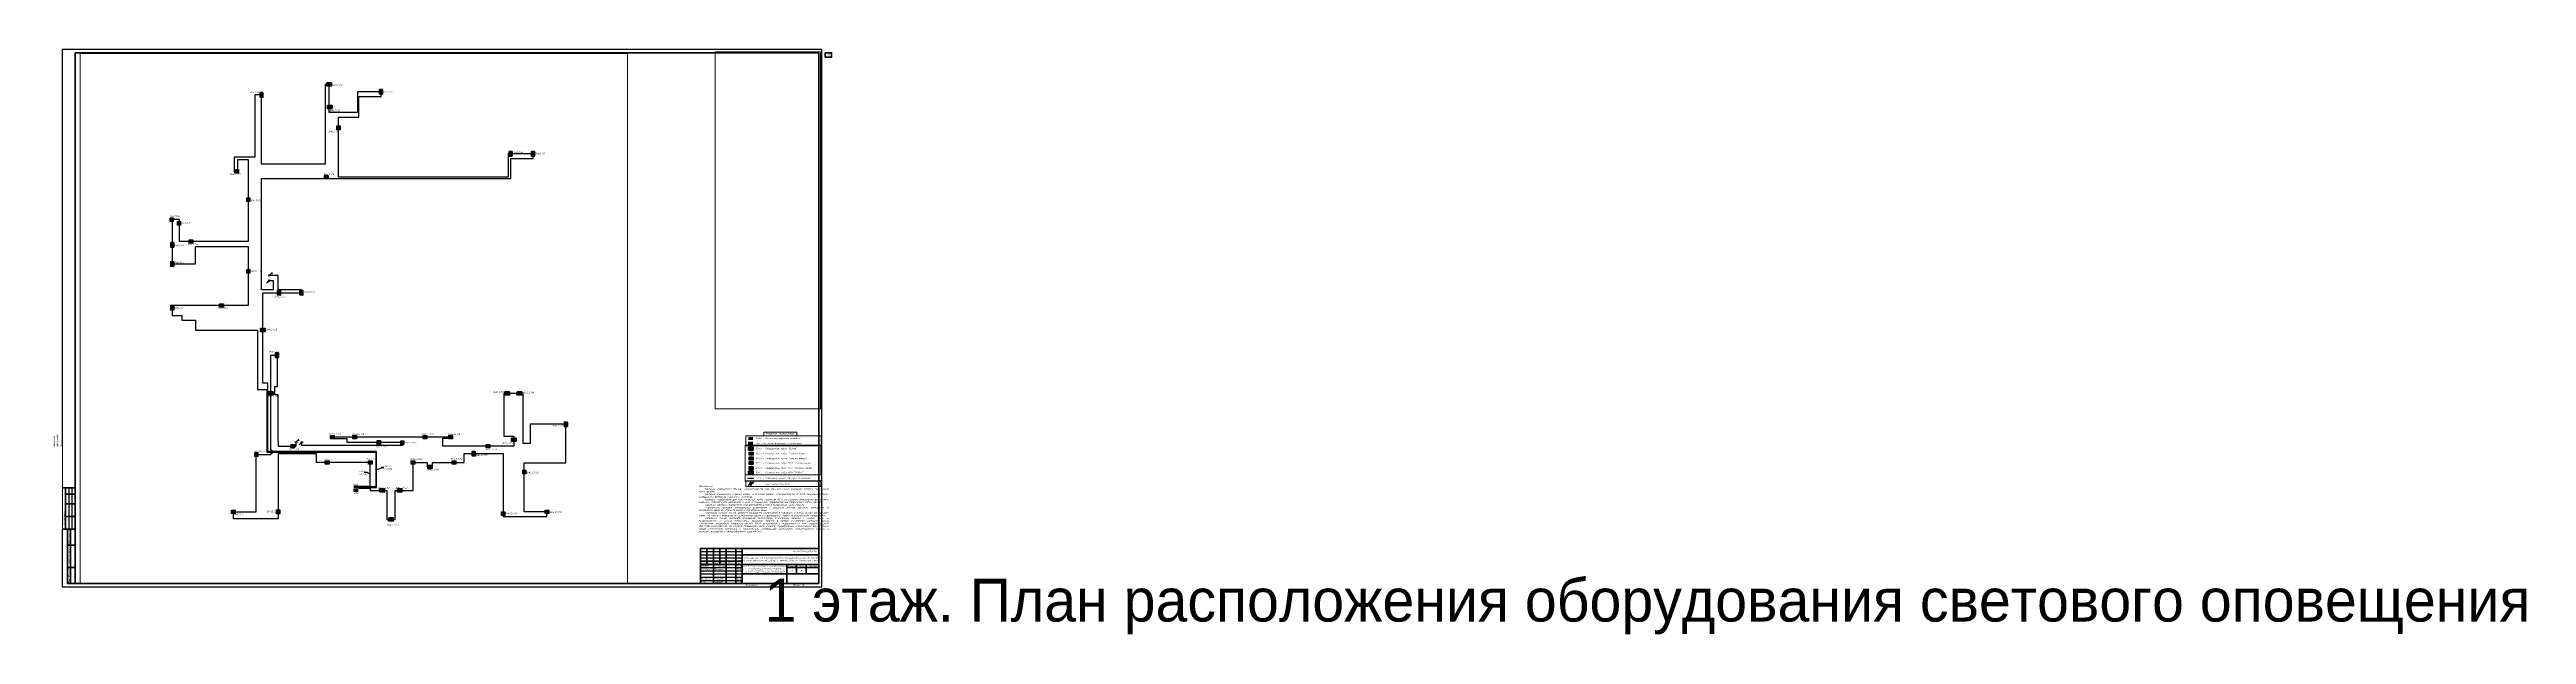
# Paper-space layout '14 План расположения оборудования и кабельных трасс на 1 этаже С' of a CAD drawing. Extents: x -20 to 3857, y -75 to 841.
# The model-space entities are those that its viewports show. They can reach past a viewport. Long polylines and large blocks are cut down to what shows.
import ezdxf
from ezdxf import colors
from ezdxf.entities.mleader import LeaderData, LeaderLine
from ezdxf.enums import TextEntityAlignment as Align
from ezdxf.math import Vec2, Vec3

# ---------------------------------------------------------------- set-up
doc = ezdxf.new("R2018")
doc.units = 0
doc.header["$LTSCALE"] = 100
doc.set_wipeout_variables(frame=1)
doc.linetypes.add('ACAD_ISO02W100', pattern=[15, 12, -3])
doc.layers.get('Defpoints').update_dxf_attribs({"color": 42})
for name, color, linetype, lineweight in [('00-Штамп', 7, 'Continuous', 0), ('1 BSN__тонкая  текст - 015', 250, 'Continuous', 15), ('1 тонкая  текст - 02', 5, 'Continuous', 20), ('BSN__тонкая  текст - 02', 5, 'Continuous', 20), ('cc_ПС', 6, 'пс  -V-V-V-V-V-V-V-', 30), ('АП_АСУ_ОсновнаяТолстая', 7, 'Continuous', 30), ('АР_Штриховка_Стималит', 5, 'Continuous', 0), ('Радио', 5, 'Continuous', 30), ('СС_Схема', 7, 'Continuous', 30), ('СС_Трасса_ПС', 1, 'Continuous', 25), ('Текст', 7, 'Continuous', 15)]:
    doc.layers.add(name, color=color, linetype=linetype, lineweight=lineweight)
doc.layers.add('_СОУЭ Оповещение_световое', color=1, linetype='Continuous')
doc.layers.add('ODG - Проводка', color=3, linetype='Continuous')
doc.styles.add('ISOCPEUR', font='isocpeui.ttf', dxfattribs={"height": 250})
doc.styles.add('OlympDesign', font='isocpeui.ttf', dxfattribs={"height": 250})
doc.styles.get("Standard").update_dxf_attribs({"font": 'arial.ttf'})
doc.linetypes.add('пс  -V-V-V-V-V-V-V-', pattern='A,20,-0.2,["V",Standard,S=3,R=0,X=1,Y=-1.5],-5', length=25.2)

# ---------------------------------------------------------------- blocks, each defined once
blk = doc.blocks.new('*U266')
at = {"linetype": 'Continuous', "lineweight": 25}
for p, q in [((1189, 841), (0, 841)), ((0, 841), (0, 0)), ((1189, 0), (1189, 841)), ((10, 155), (10, 90)), ((15, 155), (15, 90)), ((999, 55), (1064, 55)), ((999, 50), (1064, 50)), ((999, 45), (1064, 45)), ((0, 0), (1189, 0)), ((999, 30), (1064, 30)), ((999, 25), (1064, 25)), ((999, 20), (1064, 20)), ((999, 15), (1064, 15)), ((999, 10), (1064, 10))]:
    blk.add_line(p, q, dxfattribs=at)
at = {"linetype": 'Continuous', "lineweight": 60}
for p, q in [((1184, 836), (20, 836)), ((20, 836), (20, 5)), ((1184, 5), (1184, 836)), ((20, 155), (0, 155)), ((5, 155), (5, 90)), ((20, 145), (5, 145)), ((20, 130), (5, 130)), ((20, 90), (0, 90)), ((20, 110), (5, 110)), ((8, 90), (8, 5)), ((13, 90), (13, 5)), ((8, 65), (20, 65)), ((999, 60), (1184, 60)), ((999, 5), (999, 60)), ((999, 40), (1064, 40)), ((1009, 60), (1009, 35)), ((1019, 60), (1019, 5)), ((1029, 60), (1029, 35)), ((1039, 60), (1039, 5)), ((1054, 60), (1054, 5)), ((1064, 5), (1064, 60)), ((1064, 50), (1184, 50)), ((1184, 5), (1184, 60)), ((8, 30), (20, 30)), ((8, 5), (20, 5)), ((20, 5), (1184, 5)), ((999, 35), (1184, 35)), ((1064, 20), (1184, 20)), ((1134, 35), (1134, 5)), ((1134, 30), (1184, 30)), ((1149, 35), (1149, 20)), ((1164, 35), (1164, 20))]:
    blk.add_line(p, q, dxfattribs=at)
at = {"linetype": 'Continuous', "lineweight": 40}
blk.add_line((1134, 5), (1134, 35), dxfattribs=at)
at = {"lineweight": 60}
blk.add_lwpolyline([(1194, 829), (1204, 829), (1204, 836), (1194, 836)], close=True, dxfattribs=at)
at = {"linetype": 'Continuous', "rotation": 90, "style": 'ISOCPEUR'}
for s, insert, char_height, width, attachment_point in [('########################', (-12.5, 176), 2.5, 19, 4), ('#####', (-12.5, 215), 2.5, 10, 5), ('#########################', (-7.5, 176), 2.5, 19, 4), ('#####', (-7.5, 215), 2.5, 10, 5), ('#####', (-2.5, 215), 2.5, 10, 5), ('Согласовано', (-17.5, 172.5), 3, 35, 5), ('Гл. спец ВК', (-12.5, 156), 2.5, 19, 4), ('#####', (-12.5, 150), 2.5, 10, 5), ('Гл. спец ЭОМ', (-7.5, 156), 2.5, 19, 4), ('######################', (-7.5, 111), 2.5, 19, 4), ('#####', (-7.5, 150), 2.5, 10, 5), ('########################', (-2.5, 111), 2.5, 19, 4), ('#####', (-2.5, 150), 2.5, 10, 5), ('######', (-12.5, 111), 2.5, 19, 4), ('Согласовано', (2.5, 107.5), 2.5, 35, 5), ('ГАП', (-12.5, 91), 2.5, 19, 4), ('Гл. констр. ', (-7.5, 91), 2.5, 19, 4), ('Гл. спец ОВ', (-2.5, 91), 2.5, 19, 4), ('Взам. инв. №', (10.5, 77.5), 2.5, 25, 5), ('Подп. и дата', (10.5, 47.5), 2.5, 35, 5), ('Инв. № подл.', (10.5, 17.5), 2.5, 25, 5)]:
    blk.add_mtext(s, dxfattribs=dict(at, insert=insert, char_height=char_height, width=width, attachment_point=attachment_point))
at = {"char_height": 2.5, "attachment_point": 5, "style": 'ISOCPEUR'}
for s, insert, width in [('Кол.уч', (1014, 37.5), 10), ('№док', (1034, 37.5), 10), ('Подп.', (1046.5, 37.5), 15), ('Дата', (1059, 37.5), 10), ('Изм.', (1004, 37.5), 10), ('Лист', (1024, 37.5), 10), ('Стадия', (1141.5, 32.5), 15), ('Лист', (1156.5, 32.5), 15), ('Листов', (1174, 32.5), 20)]:
    blk.add_mtext(s, dxfattribs=dict(at, insert=insert, width=width))
at = {"linetype": 'Continuous', "char_height": 2.5, "style": 'ISOCPEUR'}
for s, insert, width, attachment_point in [('Капитальный ремонт общеобразовательного учреждения (ГБОУ «Школа № 429»), расположенного по адресу: г. Москва, 5-ая ул. Соколиной Горы д.14', (1124, 42.5), 120, 5), ('16-25/Г-П–ИОС5.2', (1174, 55), 110, 6), ('Разраб.', (1000, 32.5), 19, 4), ('Проверил', (1000, 27.5), 19, 4), ('Н. контр.', (1000, 12.5), 19, 4), ('ГИП', (1000, 7.5), 19, 4), ('Силантьев', (1020, 32.5), 19, 4), ('Поляков', (1020, 27.5), 19, 4), ('Губарева', (1020, 12.5), 19, 4), ('Мурашов', (1020, 7.5), 19, 4), ('05.26', (1055.3, 32.5), 10, 4), ('05.26', (1055.3, 27.5), 10, 4), ('05.26', (1055.3, 12.5), 10, 4), ('05.26', (1055.3, 7.4), 10, 4), ('Копировал', (1078.5, 2.5), 25, 5), ('П', (1141.5, 25), 15, 5), ('Формат', (1149.5, 2.5), 16, 5)]:
    blk.add_mtext(s, dxfattribs=dict(at, insert=insert, width=width, attachment_point=attachment_point))
at = {"linetype": 'Continuous', "insert": (1099, 27.5), "char_height": 2, "width": 70, "attachment_point": 5, "line_spacing_factor": 0.8, "style": 'ISOCPEUR'}
blk.add_mtext('Раздел 5 "Сведения об инженерном оборудовании, о сетях и системах инженерно‐технического обеспечения" Подраздел 5 «Сети связи» Часть 2. Система оповещения управления эвакуацией', dxfattribs=at)
at = {"style": 'ISOCPEUR'}
for tag, p in [('Сквозная_нумерация', (1199, 832.5)), ('Форма3_номер_листа', (1156.5, 25)), ('Форма3_количество_листов', (1174, 25))]:
    blk.add_attdef(tag, text='', height=2.5, dxfattribs=at).set_placement(p, align=Align.MIDDLE_CENTER)
blk.add_attdef('Форма3_дополнительный_шифр', text='', height=2.5, dxfattribs=at).set_placement((1174, 55), align=Align.MIDDLE_LEFT)
at = {"lineweight": 30, "flags": 104}
blk.add_attdef('Форма3_наименование_чертежа', text='', height=2.5, dxfattribs=at).set_placement((1099, 12.5), align=Align.MIDDLE_CENTER)
at = {"style": 'ISOCPEUR', "flags": 8}
blk.add_attdef('Формат', (1157.5, 1.5), '', height=2.5, dxfattribs=at)
blk.add_wipeout([(-20, 220), (-0.5, 220), (-0.5, 90), (-20, 90)])
blk = doc.blocks.new('*U164')
at = {"linetype": 'Continuous', "lineweight": 20, "true_color": 0xffffff}
h = blk.add_hatch(color=7, dxfattribs=at)
h.dxf.hatch_style = 1
h.paths.add_polyline_path([(200, -972), (200, 39), (-994, 39), (-994, -972)])
at = {"color": 1, "linetype": 'Continuous', "lineweight": 30}
blk.add_lwpolyline([(-992, 40), (202, 40), (202, -972), (-992, -972)], close=True, dxfattribs=at)
blk.add_lwpolyline([(124, -448, 0, 244, 0), (-364, -448, 0, 0, 0), (-890, -448, 0, 0, 0)], format="xyseb", dxfattribs=at)
at = {"color": 6, "lineweight": 20, "style": 'OlympDesign', "flags": 1}
for tag, p in [('ПОМЕЩЕНИЕ', (1645, -43)), ('ИД', (2550, -400))]:
    blk.add_attdef(tag, p, '', height=250, dxfattribs=at)
at = {"style": 'OlympDesign'}
blk.add_attdef('НУМЕРАЦИЯ', (-1293, -1683), '', height=500, dxfattribs=at)
at = {"color": 2, "linetype": 'Continuous', "lineweight": 30, "style": 'OlympDesign', "width": 0.8, "flags": 1}
blk.add_attdef('ID', (2010, -411), '', height=250, dxfattribs=at)
blk = doc.blocks.new('*U156')
at = {"linetype": 'Continuous', "lineweight": 20, "true_color": 0xffffff}
h = blk.add_hatch(color=7, dxfattribs=at)
h.dxf.hatch_style = 1
h.paths.add_polyline_path([(-15, 709), (-15, -223), (1418, -210), (1418, 722)])
at = {"color": 1, "linetype": 'Continuous', "lineweight": 50}
blk.add_lwpolyline([(-15, 709), (1418, 722), (1418, -210), (-15, -223)], close=True, dxfattribs=at)
at = {"color": 1, "linetype": 'Continuous', "lineweight": 30, "insert": (100, 455), "char_height": 300, "attachment_point": 1, "style": 'OlympDesign'}
blk.add_mtext_dynamic_manual_height_columns('ВЫХОД', width=642.49, gutter_width=25, heights=[0], dxfattribs=at)
at = {"style": 'OlympDesign'}
blk.add_attdef('НУМЕРАЦИЯ', (-2800, -1011), '', height=500, rotation=90, dxfattribs=at)
at = {"color": 6, "lineweight": 20, "style": 'OlympDesign', "flags": 1}
for tag, p in [('ПОМЕЩЕНИЕ', (1645, -43)), ('ИД', (2550, -400))]:
    blk.add_attdef(tag, p, '', height=250, dxfattribs=at)
blk = doc.blocks.new('*U215')
at = {"linetype": 'Continuous', "lineweight": 20, "true_color": 0xffffff}
h = blk.add_hatch(color=7, dxfattribs=at)
h.dxf.hatch_style = 1
h.paths.add_polyline_path([(200, -972), (200, 39), (-994, 39), (-994, -972)])
at = {"color": 1, "linetype": 'Continuous', "lineweight": 30}
blk.add_lwpolyline([(-992, 40), (202, 40), (202, -972), (-992, -972)], close=True, dxfattribs=at)
blk.add_lwpolyline([(124, -448, 0, 244, 0), (-364, -448, 0, 0, 0), (-890, -448, 0, 0, 0)], format="xyseb", dxfattribs=at)
at = {"style": 'OlympDesign'}
blk.add_attdef('НУМЕРАЦИЯ', (407, -33), '', height=500, dxfattribs=at)
at = {"color": 6, "lineweight": 20, "style": 'OlympDesign', "flags": 1}
for tag, p in [('ПОМЕЩЕНИЕ', (1645, -43)), ('ИД', (2550, -400))]:
    blk.add_attdef(tag, p, '', height=250, dxfattribs=at)
at = {"color": 2, "linetype": 'Continuous', "lineweight": 30, "style": 'OlympDesign', "width": 0.8, "flags": 1}
blk.add_attdef('ID', (2010, -411), '', height=250, dxfattribs=at)
blk = doc.blocks.new('*U162')
at = {"linetype": 'Continuous', "lineweight": 20, "true_color": 0xffffff}
h = blk.add_hatch(color=7, dxfattribs=at)
h.dxf.hatch_style = 1
h.paths.add_polyline_path([(196, -973), (201, 39), (-994, 43), (-998, -968)])
at = {"color": 1, "linetype": 'Continuous', "lineweight": 30}
blk.add_lwpolyline([(-994, 43), (201, 39), (196, -973), (-998, -968)], close=True, dxfattribs=at)
blk.add_lwpolyline([(-889, -440, 0, 244, 0), (-401, -442, 0, 0, 0), (125, -444, 0, 0, 0)], format="xyseb", dxfattribs=at)
at = {"style": 'OlympDesign'}
blk.add_attdef('НУМЕРАЦИЯ', (7, 202), '', height=500, dxfattribs=at)
at = {"color": 6, "lineweight": 20, "style": 'OlympDesign', "flags": 1}
for tag, p in [('ПОМЕЩЕНИЕ', (1643, -44)), ('ИД', (2549, -401))]:
    blk.add_attdef(tag, p, '', height=250, dxfattribs=at)
at = {"color": 2, "linetype": 'Continuous', "lineweight": 30, "style": 'OlympDesign', "width": 0.8, "flags": 1}
blk.add_attdef('ID', (2008, -419), '', height=250, rotation=359.768573, dxfattribs=at)
blk = doc.blocks.new('*U208')
at = {"linetype": 'Continuous', "lineweight": 20, "true_color": 0xffffff}
h = blk.add_hatch(color=7, dxfattribs=at)
h.dxf.hatch_style = 1
h.paths.add_polyline_path([(-15, 709), (-15, -223), (1418, -210), (1418, 722)])
at = {"color": 1, "linetype": 'Continuous', "lineweight": 50}
blk.add_lwpolyline([(-15, 709), (1418, 722), (1418, -210), (-15, -223)], close=True, dxfattribs=at)
at = {"color": 1, "linetype": 'Continuous', "lineweight": 30, "insert": (100, 455), "char_height": 300, "attachment_point": 1, "style": 'OlympDesign'}
blk.add_mtext_dynamic_manual_height_columns('ВЫХОД', width=642.49, gutter_width=25, heights=[0], dxfattribs=at)
at = {"style": 'OlympDesign'}
blk.add_attdef('НУМЕРАЦИЯ', (1444, 786), '', height=500, rotation=90, dxfattribs=at)
at = {"color": 6, "lineweight": 20, "style": 'OlympDesign', "flags": 1}
for tag, p in [('ПОМЕЩЕНИЕ', (1645, -43)), ('ИД', (2550, -400))]:
    blk.add_attdef(tag, p, '', height=250, dxfattribs=at)
blk = doc.blocks.new('*U211')
at = {"linetype": 'Continuous', "lineweight": 20, "true_color": 0xffffff}
h = blk.add_hatch(color=7, dxfattribs=at)
h.dxf.hatch_style = 1
h.paths.add_polyline_path([(-15, 709), (-15, -223), (1418, -210), (1418, 722)])
at = {"color": 1, "linetype": 'Continuous', "lineweight": 50}
blk.add_lwpolyline([(-15, 709), (1418, 722), (1418, -210), (-15, -223)], close=True, dxfattribs=at)
at = {"color": 1, "linetype": 'Continuous', "lineweight": 30, "insert": (100, 455), "char_height": 300, "attachment_point": 1, "style": 'OlympDesign'}
blk.add_mtext_dynamic_manual_height_columns('ВЫХОД', width=642.49, gutter_width=25, heights=[0], dxfattribs=at)
at = {"style": 'OlympDesign'}
blk.add_attdef('НУМЕРАЦИЯ', (-606, 821), '', height=500, rotation=90, dxfattribs=at)
at = {"color": 6, "lineweight": 20, "style": 'OlympDesign', "flags": 1}
for tag, p in [('ПОМЕЩЕНИЕ', (1645, -43)), ('ИД', (2550, -400))]:
    blk.add_attdef(tag, p, '', height=250, dxfattribs=at)
blk = doc.blocks.new('*U213')
at = {"linetype": 'Continuous', "lineweight": 20, "true_color": 0xffffff}
h = blk.add_hatch(color=7, dxfattribs=at)
h.dxf.hatch_style = 1
h.paths.add_polyline_path([(200, -972), (200, 39), (-994, 39), (-994, -972)])
at = {"color": 1, "linetype": 'Continuous', "lineweight": 30}
blk.add_lwpolyline([(-992, 40), (202, 40), (202, -972), (-992, -972)], close=True, dxfattribs=at)
blk.add_lwpolyline([(124, -448, 0, 244, 0), (-364, -448, 0, 0, 0), (-890, -448, 0, 0, 0)], format="xyseb", dxfattribs=at)
at = {"style": 'OlympDesign'}
blk.add_attdef('НУМЕРАЦИЯ', (-556, 3091), '', height=500, dxfattribs=at)
at = {"color": 6, "lineweight": 20, "style": 'OlympDesign', "flags": 1}
for tag, p in [('ПОМЕЩЕНИЕ', (1645, -43)), ('ИД', (2550, -400))]:
    blk.add_attdef(tag, p, '', height=250, dxfattribs=at)
at = {"color": 2, "linetype": 'Continuous', "lineweight": 30, "style": 'OlympDesign', "width": 0.8, "flags": 1}
blk.add_attdef('ID', (2010, -411), '', height=250, dxfattribs=at)
blk = doc.blocks.new('*U214')
at = {"linetype": 'Continuous', "lineweight": 20, "true_color": 0xffffff}
h = blk.add_hatch(color=7, dxfattribs=at)
h.dxf.hatch_style = 1
h.paths.add_polyline_path([(200, -972), (200, 39), (-994, 39), (-994, -972)])
at = {"color": 1, "linetype": 'Continuous', "lineweight": 30}
blk.add_lwpolyline([(-992, 40), (202, 40), (202, -972), (-992, -972)], close=True, dxfattribs=at)
blk.add_lwpolyline([(124, -448, 0, 244, 0), (-364, -448, 0, 0, 0), (-890, -448, 0, 0, 0)], format="xyseb", dxfattribs=at)
at = {"color": 6, "lineweight": 20, "style": 'OlympDesign', "flags": 1}
for tag, p in [('ПОМЕЩЕНИЕ', (1645, -43)), ('ИД', (2550, -400))]:
    blk.add_attdef(tag, p, '', height=250, dxfattribs=at)
at = {"style": 'OlympDesign'}
blk.add_attdef('НУМЕРАЦИЯ', (-150, -1563), '', height=500, dxfattribs=at)
at = {"color": 2, "linetype": 'Continuous', "lineweight": 30, "style": 'OlympDesign', "width": 0.8, "flags": 1}
blk.add_attdef('ID', (2010, -411), '', height=250, dxfattribs=at)
blk = doc.blocks.new('*U160')
at = {"linetype": 'Continuous', "lineweight": 20, "true_color": 0xffffff}
h = blk.add_hatch(color=7, dxfattribs=at)
h.dxf.hatch_style = 1
h.paths.add_polyline_path([(196, -973), (201, 39), (-994, 43), (-998, -968)])
at = {"color": 1, "linetype": 'Continuous', "lineweight": 30}
blk.add_lwpolyline([(-994, 43), (201, 39), (196, -973), (-998, -968)], close=True, dxfattribs=at)
blk.add_lwpolyline([(-889, -440, 0, 244, 0), (-401, -442, 0, 0, 0), (125, -444, 0, 0, 0)], format="xyseb", dxfattribs=at)
at = {"color": 6, "lineweight": 20, "style": 'OlympDesign', "flags": 1}
for tag, p in [('ПОМЕЩЕНИЕ', (1643, -44)), ('ИД', (2549, -401))]:
    blk.add_attdef(tag, p, '', height=250, dxfattribs=at)
at = {"style": 'OlympDesign'}
blk.add_attdef('НУМЕРАЦИЯ', (451, -850), '', height=500, dxfattribs=at)
at = {"color": 2, "linetype": 'Continuous', "lineweight": 30, "style": 'OlympDesign', "width": 0.8, "flags": 1}
blk.add_attdef('ID', (2008, -419), '', height=250, rotation=359.768573, dxfattribs=at)
blk = doc.blocks.new('*U161')
at = {"linetype": 'Continuous', "lineweight": 20, "true_color": 0xffffff}
h = blk.add_hatch(color=7, dxfattribs=at)
h.dxf.hatch_style = 1
h.paths.add_polyline_path([(200, -972), (200, 39), (-994, 39), (-994, -972)])
at = {"color": 1, "linetype": 'Continuous', "lineweight": 30}
blk.add_lwpolyline([(-992, 40), (202, 40), (202, -972), (-992, -972)], close=True, dxfattribs=at)
blk.add_lwpolyline([(124, -448, 0, 244, 0), (-364, -448, 0, 0, 0), (-890, -448, 0, 0, 0)], format="xyseb", dxfattribs=at)
at = {"color": 6, "lineweight": 20, "style": 'OlympDesign', "flags": 1}
for tag, p in [('ПОМЕЩЕНИЕ', (1645, -43)), ('ИД', (2550, -400))]:
    blk.add_attdef(tag, p, '', height=250, dxfattribs=at)
at = {"style": 'OlympDesign'}
blk.add_attdef('НУМЕРАЦИЯ', (-636, -1106), '', height=500, dxfattribs=at)
at = {"color": 2, "linetype": 'Continuous', "lineweight": 30, "style": 'OlympDesign', "width": 0.8, "flags": 1}
blk.add_attdef('ID', (2010, -411), '', height=250, dxfattribs=at)
blk = doc.blocks.new('*U126')
at = {"linetype": 'Continuous', "lineweight": 20, "true_color": 0xffffff}
h = blk.add_hatch(color=7, dxfattribs=at)
h.dxf.hatch_style = 1
h.paths.add_polyline_path([(196, -973), (201, 39), (-994, 43), (-998, -968)])
at = {"color": 1, "linetype": 'Continuous', "lineweight": 30}
blk.add_lwpolyline([(-994, 43), (201, 39), (196, -973), (-998, -968)], close=True, dxfattribs=at)
blk.add_lwpolyline([(-889, -440, 0, 244, 0), (-401, -442, 0, 0, 0), (125, -444, 0, 0, 0)], format="xyseb", dxfattribs=at)
at = {"style": 'OlympDesign'}
blk.add_attdef('НУМЕРАЦИЯ', (-1228, 227), '', height=500, dxfattribs=at)
at = {"color": 6, "lineweight": 20, "style": 'OlympDesign', "flags": 1}
for tag, p in [('ПОМЕЩЕНИЕ', (1643, -44)), ('ИД', (2549, -401))]:
    blk.add_attdef(tag, p, '', height=250, dxfattribs=at)
at = {"color": 2, "linetype": 'Continuous', "lineweight": 30, "style": 'OlympDesign', "width": 0.8, "flags": 1}
blk.add_attdef('ID', (2008, -419), '', height=250, rotation=359.768573, dxfattribs=at)
blk = doc.blocks.new('*U127')
at = {"linetype": 'Continuous', "lineweight": 20, "true_color": 0xffffff}
h = blk.add_hatch(color=7, dxfattribs=at)
h.dxf.hatch_style = 1
h.paths.add_polyline_path([(200, -972), (200, 39), (-994, 39), (-994, -972)])
at = {"color": 1, "linetype": 'Continuous', "lineweight": 30}
blk.add_lwpolyline([(-992, 40), (202, 40), (202, -972), (-992, -972)], close=True, dxfattribs=at)
blk.add_lwpolyline([(124, -448, 0, 244, 0), (-364, -448, 0, 0, 0), (-890, -448, 0, 0, 0)], format="xyseb", dxfattribs=at)
at = {"style": 'OlympDesign'}
blk.add_attdef('НУМЕРАЦИЯ', (-1495, 272), '', height=500, dxfattribs=at)
at = {"color": 6, "lineweight": 20, "style": 'OlympDesign', "flags": 1}
for tag, p in [('ПОМЕЩЕНИЕ', (1645, -43)), ('ИД', (2550, -400))]:
    blk.add_attdef(tag, p, '', height=250, dxfattribs=at)
at = {"color": 2, "linetype": 'Continuous', "lineweight": 30, "style": 'OlympDesign', "width": 0.8, "flags": 1}
blk.add_attdef('ID', (2010, -411), '', height=250, dxfattribs=at)
blk = doc.blocks.new('*U132')
at = {"linetype": 'Continuous', "lineweight": 20, "true_color": 0xffffff}
h = blk.add_hatch(color=7, dxfattribs=at)
h.dxf.hatch_style = 1
h.paths.add_polyline_path([(196, -973), (201, 39), (-994, 43), (-998, -968)])
at = {"color": 1, "linetype": 'Continuous', "lineweight": 30}
blk.add_lwpolyline([(-994, 43), (201, 39), (196, -973), (-998, -968)], close=True, dxfattribs=at)
blk.add_lwpolyline([(-889, -440, 0, 244, 0), (-401, -442, 0, 0, 0), (125, -444, 0, 0, 0)], format="xyseb", dxfattribs=at)
at = {"style": 'OlympDesign'}
blk.add_attdef('НУМЕРАЦИЯ', (-1228, 356), '', height=500, dxfattribs=at)
at = {"color": 6, "lineweight": 20, "style": 'OlympDesign', "flags": 1}
for tag, p in [('ПОМЕЩЕНИЕ', (1643, -44)), ('ИД', (2549, -401))]:
    blk.add_attdef(tag, p, '', height=250, dxfattribs=at)
at = {"color": 2, "linetype": 'Continuous', "lineweight": 30, "style": 'OlympDesign', "width": 0.8, "flags": 1}
blk.add_attdef('ID', (2008, -419), '', height=250, rotation=359.768573, dxfattribs=at)
blk = doc.blocks.new('*U131')
at = {"linetype": 'Continuous', "lineweight": 20, "true_color": 0xffffff}
h = blk.add_hatch(color=7, dxfattribs=at)
h.dxf.hatch_style = 1
h.paths.add_polyline_path([(200, -972), (200, 39), (-994, 39), (-994, -972)])
at = {"color": 1, "linetype": 'Continuous', "lineweight": 30}
blk.add_lwpolyline([(-992, 40), (202, 40), (202, -972), (-992, -972)], close=True, dxfattribs=at)
blk.add_lwpolyline([(124, -448, 0, 244, 0), (-364, -448, 0, 0, 0), (-890, -448, 0, 0, 0)], format="xyseb", dxfattribs=at)
at = {"style": 'OlympDesign'}
blk.add_attdef('НУМЕРАЦИЯ', (-1834, 387), '', height=500, dxfattribs=at)
at = {"color": 6, "lineweight": 20, "style": 'OlympDesign', "flags": 1}
for tag, p in [('ПОМЕЩЕНИЕ', (1645, -43)), ('ИД', (2550, -400))]:
    blk.add_attdef(tag, p, '', height=250, dxfattribs=at)
at = {"color": 2, "linetype": 'Continuous', "lineweight": 30, "style": 'OlympDesign', "width": 0.8, "flags": 1}
blk.add_attdef('ID', (2010, -411), '', height=250, dxfattribs=at)
blk = doc.blocks.new('*U212')
at = {"linetype": 'Continuous', "lineweight": 20, "true_color": 0xffffff}
h = blk.add_hatch(color=7, dxfattribs=at)
h.dxf.hatch_style = 1
h.paths.add_polyline_path([(-15, 709), (-15, -223), (1418, -210), (1418, 722)])
at = {"color": 1, "linetype": 'Continuous', "lineweight": 50}
blk.add_lwpolyline([(-15, 709), (1418, 722), (1418, -210), (-15, -223)], close=True, dxfattribs=at)
at = {"color": 1, "linetype": 'Continuous', "lineweight": 30, "insert": (100, 455), "char_height": 300, "attachment_point": 1, "style": 'OlympDesign'}
blk.add_mtext_dynamic_manual_height_columns('ВЫХОД', width=642.49, gutter_width=25, heights=[0], dxfattribs=at)
at = {"style": 'OlympDesign'}
blk.add_attdef('НУМЕРАЦИЯ', (-681, 821), '', height=500, rotation=90, dxfattribs=at)
at = {"color": 6, "lineweight": 20, "style": 'OlympDesign', "flags": 1}
for tag, p in [('ПОМЕЩЕНИЕ', (1645, -43)), ('ИД', (2550, -400))]:
    blk.add_attdef(tag, p, '', height=250, dxfattribs=at)
blk = doc.blocks.new('*U143')
at = {"linetype": 'Continuous', "lineweight": 20, "true_color": 0xffffff}
h = blk.add_hatch(color=7, dxfattribs=at)
h.dxf.hatch_style = 1
h.paths.add_polyline_path([(200, -972), (200, 39), (-994, 39), (-994, -972)])
at = {"color": 1, "linetype": 'Continuous', "lineweight": 30}
blk.add_lwpolyline([(-992, 40), (202, 40), (202, -972), (-992, -972)], close=True, dxfattribs=at)
blk.add_lwpolyline([(124, -448, 0, 244, 0), (-364, -448, 0, 0, 0), (-890, -448, 0, 0, 0)], format="xyseb", dxfattribs=at)
at = {"color": 6, "lineweight": 20, "style": 'OlympDesign', "flags": 1}
for tag, p in [('ПОМЕЩЕНИЕ', (1645, -43)), ('ИД', (2550, -400))]:
    blk.add_attdef(tag, p, '', height=250, dxfattribs=at)
at = {"style": 'OlympDesign'}
blk.add_attdef('НУМЕРАЦИЯ', (-1496, -1571), '', height=500, dxfattribs=at)
at = {"color": 2, "linetype": 'Continuous', "lineweight": 30, "style": 'OlympDesign', "width": 0.8, "flags": 1}
blk.add_attdef('ID', (2010, -411), '', height=250, dxfattribs=at)
blk = doc.blocks.new('*U159')
at = {"linetype": 'Continuous', "lineweight": 20, "true_color": 0xffffff}
h = blk.add_hatch(color=7, dxfattribs=at)
h.dxf.hatch_style = 1
h.paths.add_polyline_path([(-15, 709), (-15, -223), (1418, -210), (1418, 722)])
at = {"color": 1, "linetype": 'Continuous', "lineweight": 50}
blk.add_lwpolyline([(-15, 709), (1418, 722), (1418, -210), (-15, -223)], close=True, dxfattribs=at)
at = {"color": 1, "linetype": 'Continuous', "lineweight": 30, "insert": (100, 455), "char_height": 300, "attachment_point": 1, "style": 'OlympDesign'}
blk.add_mtext_dynamic_manual_height_columns('ВЫХОД', width=642.49, gutter_width=25, heights=[0], dxfattribs=at)
at = {"style": 'OlympDesign'}
blk.add_attdef('НУМЕРАЦИЯ', (-295, -867), '', height=500, rotation=90, dxfattribs=at)
at = {"color": 6, "lineweight": 20, "style": 'OlympDesign', "flags": 1}
for tag, p in [('ПОМЕЩЕНИЕ', (1645, -43)), ('ИД', (2550, -400))]:
    blk.add_attdef(tag, p, '', height=250, dxfattribs=at)
blk = doc.blocks.new('*U133')
at = {"linetype": 'Continuous', "lineweight": 20, "true_color": 0xffffff}
h = blk.add_hatch(color=7, dxfattribs=at)
h.dxf.hatch_style = 1
h.paths.add_polyline_path([(-15, 709), (-15, -223), (1418, -210), (1418, 722)])
at = {"color": 1, "linetype": 'Continuous', "lineweight": 50}
blk.add_lwpolyline([(-15, 709), (1418, 722), (1418, -210), (-15, -223)], close=True, dxfattribs=at)
at = {"color": 1, "linetype": 'Continuous', "lineweight": 30, "insert": (100, 455), "char_height": 300, "attachment_point": 1, "style": 'OlympDesign'}
blk.add_mtext_dynamic_manual_height_columns('ВЫХОД', width=642.49, gutter_width=25, heights=[0], dxfattribs=at)
at = {"style": 'OlympDesign'}
blk.add_attdef('НУМЕРАЦИЯ', (1763, 218), '', height=500, rotation=90, dxfattribs=at)
at = {"color": 6, "lineweight": 20, "style": 'OlympDesign', "flags": 1}
for tag, p in [('ПОМЕЩЕНИЕ', (1645, -43)), ('ИД', (2550, -400))]:
    blk.add_attdef(tag, p, '', height=250, dxfattribs=at)
blk = doc.blocks.new('*U216')
at = {"linetype": 'Continuous', "lineweight": 20, "true_color": 0xffffff}
h = blk.add_hatch(color=7, dxfattribs=at)
h.dxf.hatch_style = 1
h.paths.add_polyline_path([(-15, 709), (-15, -223), (1418, -210), (1418, 722)])
at = {"color": 1, "linetype": 'Continuous', "lineweight": 50}
blk.add_lwpolyline([(-15, 709), (1418, 722), (1418, -210), (-15, -223)], close=True, dxfattribs=at)
at = {"color": 1, "linetype": 'Continuous', "lineweight": 30, "insert": (100, 455), "char_height": 300, "attachment_point": 1, "style": 'OlympDesign'}
blk.add_mtext_dynamic_manual_height_columns('ВЫХОД', width=642.49, gutter_width=25, heights=[0], dxfattribs=at)
at = {"style": 'OlympDesign'}
blk.add_attdef('НУМЕРАЦИЯ', (-110, -2383), '', height=500, rotation=90, dxfattribs=at)
at = {"color": 6, "lineweight": 20, "style": 'OlympDesign', "flags": 1}
for tag, p in [('ПОМЕЩЕНИЕ', (1645, -43)), ('ИД', (2550, -400))]:
    blk.add_attdef(tag, p, '', height=250, dxfattribs=at)
blk = doc.blocks.new('*U157')
at = {"linetype": 'Continuous', "lineweight": 20, "true_color": 0xffffff}
h = blk.add_hatch(color=7, dxfattribs=at)
h.dxf.hatch_style = 1
h.paths.add_polyline_path([(-15, 709), (-15, -223), (1418, -210), (1418, 722)])
at = {"color": 1, "linetype": 'Continuous', "lineweight": 50}
blk.add_lwpolyline([(-15, 709), (1418, 722), (1418, -210), (-15, -223)], close=True, dxfattribs=at)
at = {"color": 1, "linetype": 'Continuous', "lineweight": 30, "insert": (100, 455), "char_height": 300, "attachment_point": 1, "style": 'OlympDesign'}
blk.add_mtext_dynamic_manual_height_columns('ВЫХОД', width=642.49, gutter_width=25, heights=[0], dxfattribs=at)
at = {"style": 'OlympDesign'}
blk.add_attdef('НУМЕРАЦИЯ', (2133, -1117), '', height=500, rotation=90, dxfattribs=at)
at = {"color": 6, "lineweight": 20, "style": 'OlympDesign', "flags": 1}
for tag, p in [('ПОМЕЩЕНИЕ', (1645, -43)), ('ИД', (2550, -400))]:
    blk.add_attdef(tag, p, '', height=250, dxfattribs=at)
blk = doc.blocks.new('*U158')
at = {"linetype": 'Continuous', "lineweight": 20, "true_color": 0xffffff}
h = blk.add_hatch(color=7, dxfattribs=at)
h.dxf.hatch_style = 1
h.paths.add_polyline_path([(-15, 709), (-15, -223), (1418, -210), (1418, 722)])
at = {"color": 1, "linetype": 'Continuous', "lineweight": 50}
blk.add_lwpolyline([(-15, 709), (1418, 722), (1418, -210), (-15, -223)], close=True, dxfattribs=at)
at = {"color": 1, "linetype": 'Continuous', "lineweight": 30, "insert": (100, 455), "char_height": 300, "attachment_point": 1, "style": 'OlympDesign'}
blk.add_mtext_dynamic_manual_height_columns('ВЫХОД', width=642.49, gutter_width=25, heights=[0], dxfattribs=at)
at = {"style": 'OlympDesign'}
blk.add_attdef('НУМЕРАЦИЯ', (997, 832), '', height=500, rotation=90, dxfattribs=at)
at = {"color": 6, "lineweight": 20, "style": 'OlympDesign', "flags": 1}
for tag, p in [('ПОМЕЩЕНИЕ', (1645, -43)), ('ИД', (2550, -400))]:
    blk.add_attdef(tag, p, '', height=250, dxfattribs=at)
blk = doc.blocks.new('*U210')
at = {"linetype": 'Continuous', "lineweight": 20, "true_color": 0xffffff}
h = blk.add_hatch(color=7, dxfattribs=at)
h.dxf.hatch_style = 1
h.paths.add_polyline_path([(-15, 709), (-15, -223), (1418, -210), (1418, 722)])
at = {"color": 1, "linetype": 'Continuous', "lineweight": 50}
blk.add_lwpolyline([(-15, 709), (1418, 722), (1418, -210), (-15, -223)], close=True, dxfattribs=at)
at = {"color": 1, "linetype": 'Continuous', "lineweight": 30, "insert": (100, 455), "char_height": 300, "attachment_point": 1, "style": 'OlympDesign'}
blk.add_mtext_dynamic_manual_height_columns('ВЫХОД', width=642.49, gutter_width=25, heights=[0], dxfattribs=at)
at = {"style": 'OlympDesign'}
blk.add_attdef('НУМЕРАЦИЯ', (-3612, 361), '', height=500, rotation=90, dxfattribs=at)
at = {"color": 6, "lineweight": 20, "style": 'OlympDesign', "flags": 1}
for tag, p in [('ПОМЕЩЕНИЕ', (1645, -43)), ('ИД', (2550, -400))]:
    blk.add_attdef(tag, p, '', height=250, dxfattribs=at)
blk = doc.blocks.new('*U167')
at = {"linetype": 'Continuous', "lineweight": 20, "true_color": 0xffffff}
h = blk.add_hatch(color=7, dxfattribs=at)
h.dxf.hatch_style = 1
h.paths.add_polyline_path([(-15, 709), (-15, -223), (1418, -210), (1418, 722)])
at = {"color": 1, "linetype": 'Continuous', "lineweight": 50}
blk.add_lwpolyline([(-15, 709), (1418, 722), (1418, -210), (-15, -223)], close=True, dxfattribs=at)
at = {"color": 1, "linetype": 'Continuous', "lineweight": 30, "insert": (100, 455), "char_height": 300, "attachment_point": 1, "style": 'OlympDesign'}
blk.add_mtext_dynamic_manual_height_columns('ВЫХОД', width=642.49, gutter_width=25, heights=[0], dxfattribs=at)
at = {"style": 'OlympDesign'}
blk.add_attdef('НУМЕРАЦИЯ', (655, 1041), '', height=500, rotation=90, dxfattribs=at)
at = {"color": 6, "lineweight": 20, "style": 'OlympDesign', "flags": 1}
for tag, p in [('ПОМЕЩЕНИЕ', (1645, -43)), ('ИД', (2550, -400))]:
    blk.add_attdef(tag, p, '', height=250, dxfattribs=at)
blk = doc.blocks.new('*U175')
at = {"linetype": 'Continuous', "lineweight": 20, "true_color": 0xffffff}
h = blk.add_hatch(color=7, dxfattribs=at)
h.dxf.hatch_style = 1
h.paths.add_polyline_path([(-15, 709), (-15, -223), (1418, -210), (1418, 722)])
at = {"color": 1, "linetype": 'Continuous', "lineweight": 50}
blk.add_lwpolyline([(-15, 709), (1418, 722), (1418, -210), (-15, -223)], close=True, dxfattribs=at)
at = {"color": 1, "linetype": 'Continuous', "lineweight": 30, "insert": (100, 455), "char_height": 300, "attachment_point": 1, "style": 'OlympDesign'}
blk.add_mtext_dynamic_manual_height_columns('ВЫХОД', width=642.49, gutter_width=25, heights=[0], dxfattribs=at)
at = {"style": 'OlympDesign'}
blk.add_attdef('НУМЕРАЦИЯ', (182, -3455), '', height=500, rotation=90, dxfattribs=at)
at = {"color": 6, "lineweight": 20, "style": 'OlympDesign', "flags": 1}
for tag, p in [('ПОМЕЩЕНИЕ', (1645, -43)), ('ИД', (2550, -400))]:
    blk.add_attdef(tag, p, '', height=250, dxfattribs=at)
blk = doc.blocks.new('*U170')
at = {"linetype": 'Continuous', "lineweight": 20, "true_color": 0xffffff}
h = blk.add_hatch(color=7, dxfattribs=at)
h.dxf.hatch_style = 1
h.paths.add_polyline_path([(-15, 709), (-15, -223), (1418, -210), (1418, 722)])
at = {"color": 1, "linetype": 'Continuous', "lineweight": 50}
blk.add_lwpolyline([(-15, 709), (1418, 722), (1418, -210), (-15, -223)], close=True, dxfattribs=at)
at = {"color": 1, "linetype": 'Continuous', "lineweight": 30, "insert": (100, 455), "char_height": 300, "attachment_point": 1, "style": 'OlympDesign'}
blk.add_mtext_dynamic_manual_height_columns('ВЫХОД', width=642.49, gutter_width=25, heights=[0], dxfattribs=at)
at = {"style": 'OlympDesign'}
blk.add_attdef('НУМЕРАЦИЯ', (1179, 828), '', height=500, rotation=90, dxfattribs=at)
at = {"color": 6, "lineweight": 20, "style": 'OlympDesign', "flags": 1}
for tag, p in [('ПОМЕЩЕНИЕ', (1645, -43)), ('ИД', (2550, -400))]:
    blk.add_attdef(tag, p, '', height=250, dxfattribs=at)
blk = doc.blocks.new('*U169')
at = {"linetype": 'Continuous', "lineweight": 20, "true_color": 0xffffff}
h = blk.add_hatch(color=7, dxfattribs=at)
h.dxf.hatch_style = 1
h.paths.add_polyline_path([(-15, 709), (-15, -223), (1418, -210), (1418, 722)])
at = {"color": 1, "linetype": 'Continuous', "lineweight": 50}
blk.add_lwpolyline([(-15, 709), (1418, 722), (1418, -210), (-15, -223)], close=True, dxfattribs=at)
at = {"color": 1, "linetype": 'Continuous', "lineweight": 30, "insert": (100, 455), "char_height": 300, "attachment_point": 1, "style": 'OlympDesign'}
blk.add_mtext_dynamic_manual_height_columns('ВЫХОД', width=642.49, gutter_width=25, heights=[0], dxfattribs=at)
at = {"style": 'OlympDesign'}
blk.add_attdef('НУМЕРАЦИЯ', (510, 822), '', height=500, rotation=90, dxfattribs=at)
at = {"color": 6, "lineweight": 20, "style": 'OlympDesign', "flags": 1}
for tag, p in [('ПОМЕЩЕНИЕ', (1645, -43)), ('ИД', (2550, -400))]:
    blk.add_attdef(tag, p, '', height=250, dxfattribs=at)
blk = doc.blocks.new('*U178')
at = {"linetype": 'Continuous', "lineweight": 20, "true_color": 0xffffff}
h = blk.add_hatch(color=7, dxfattribs=at)
h.dxf.hatch_style = 1
h.paths.add_polyline_path([(-15, 709), (-15, -223), (1418, -210), (1418, 722)])
at = {"color": 1, "linetype": 'Continuous', "lineweight": 50}
blk.add_lwpolyline([(-15, 709), (1418, 722), (1418, -210), (-15, -223)], close=True, dxfattribs=at)
at = {"color": 1, "linetype": 'Continuous', "lineweight": 30, "insert": (100, 455), "char_height": 300, "attachment_point": 1, "style": 'OlympDesign'}
blk.add_mtext_dynamic_manual_height_columns('ВЫХОД', width=642.49, gutter_width=25, heights=[0], dxfattribs=at)
at = {"style": 'OlympDesign'}
blk.add_attdef('НУМЕРАЦИЯ', (1582, -179), '', height=500, rotation=90, dxfattribs=at)
at = {"color": 6, "lineweight": 20, "style": 'OlympDesign', "flags": 1}
for tag, p in [('ПОМЕЩЕНИЕ', (1645, -43)), ('ИД', (2550, -400))]:
    blk.add_attdef(tag, p, '', height=250, dxfattribs=at)
blk = doc.blocks.new('*U176')
at = {"linetype": 'Continuous', "lineweight": 20, "true_color": 0xffffff}
h = blk.add_hatch(color=7, dxfattribs=at)
h.dxf.hatch_style = 1
h.paths.add_polyline_path([(-15, 709), (-15, -223), (1418, -210), (1418, 722)])
at = {"color": 1, "linetype": 'Continuous', "lineweight": 50}
blk.add_lwpolyline([(-15, 709), (1418, 722), (1418, -210), (-15, -223)], close=True, dxfattribs=at)
at = {"color": 1, "linetype": 'Continuous', "lineweight": 30, "insert": (100, 455), "char_height": 300, "attachment_point": 1, "style": 'OlympDesign'}
blk.add_mtext_dynamic_manual_height_columns('ВЫХОД', width=642.49, gutter_width=25, heights=[0], dxfattribs=at)
at = {"style": 'OlympDesign'}
blk.add_attdef('НУМЕРАЦИЯ', (632, -1127), '', height=500, rotation=90, dxfattribs=at)
at = {"color": 6, "lineweight": 20, "style": 'OlympDesign', "flags": 1}
for tag, p in [('ПОМЕЩЕНИЕ', (1645, -43)), ('ИД', (2550, -400))]:
    blk.add_attdef(tag, p, '', height=250, dxfattribs=at)
blk = doc.blocks.new('*U193')
at = {"linetype": 'Continuous', "lineweight": 20, "true_color": 0xffffff}
h = blk.add_hatch(color=7, dxfattribs=at)
h.dxf.hatch_style = 1
h.paths.add_polyline_path([(-15, 709), (-15, -223), (1418, -210), (1418, 722)])
at = {"color": 1, "linetype": 'Continuous', "lineweight": 50}
blk.add_lwpolyline([(-15, 709), (1418, 722), (1418, -210), (-15, -223)], close=True, dxfattribs=at)
at = {"color": 1, "linetype": 'Continuous', "lineweight": 30, "insert": (100, 455), "char_height": 300, "attachment_point": 1, "style": 'OlympDesign'}
blk.add_mtext_dynamic_manual_height_columns('ВЫХОД', width=642.49, gutter_width=25, heights=[0], dxfattribs=at)
at = {"style": 'OlympDesign'}
blk.add_attdef('НУМЕРАЦИЯ', (844, 758), '', height=500, rotation=90, dxfattribs=at)
at = {"color": 6, "lineweight": 20, "style": 'OlympDesign', "flags": 1}
for tag, p in [('ПОМЕЩЕНИЕ', (1645, -43)), ('ИД', (2550, -400))]:
    blk.add_attdef(tag, p, '', height=250, dxfattribs=at)
blk = doc.blocks.new('*U192')
at = {"linetype": 'Continuous', "lineweight": 20, "true_color": 0xffffff}
h = blk.add_hatch(color=7, dxfattribs=at)
h.dxf.hatch_style = 1
h.paths.add_polyline_path([(-15, 709), (-15, -223), (1418, -210), (1418, 722)])
at = {"color": 1, "linetype": 'Continuous', "lineweight": 50}
blk.add_lwpolyline([(-15, 709), (1418, 722), (1418, -210), (-15, -223)], close=True, dxfattribs=at)
at = {"color": 1, "linetype": 'Continuous', "lineweight": 30, "insert": (100, 455), "char_height": 300, "attachment_point": 1, "style": 'OlympDesign'}
blk.add_mtext_dynamic_manual_height_columns('ВЫХОД', width=642.49, gutter_width=25, heights=[0], dxfattribs=at)
at = {"style": 'OlympDesign'}
blk.add_attdef('НУМЕРАЦИЯ', (403, 751), '', height=500, rotation=90, dxfattribs=at)
at = {"color": 6, "lineweight": 20, "style": 'OlympDesign', "flags": 1}
for tag, p in [('ПОМЕЩЕНИЕ', (1645, -43)), ('ИД', (2550, -400))]:
    blk.add_attdef(tag, p, '', height=250, dxfattribs=at)
blk = doc.blocks.new('*U179')
at = {"linetype": 'Continuous', "lineweight": 20, "true_color": 0xffffff}
h = blk.add_hatch(color=7, dxfattribs=at)
h.dxf.hatch_style = 1
h.paths.add_polyline_path([(-15, 709), (-15, -223), (1418, -210), (1418, 722)])
at = {"color": 1, "linetype": 'Continuous', "lineweight": 50}
blk.add_lwpolyline([(-15, 709), (1418, 722), (1418, -210), (-15, -223)], close=True, dxfattribs=at)
at = {"color": 1, "linetype": 'Continuous', "lineweight": 30, "insert": (100, 455), "char_height": 300, "attachment_point": 1, "style": 'OlympDesign'}
blk.add_mtext_dynamic_manual_height_columns('ВЫХОД', width=642.49, gutter_width=25, heights=[0], dxfattribs=at)
at = {"style": 'OlympDesign'}
blk.add_attdef('НУМЕРАЦИЯ', (1041, 856), '', height=500, rotation=90, dxfattribs=at)
at = {"color": 6, "lineweight": 20, "style": 'OlympDesign', "flags": 1}
for tag, p in [('ПОМЕЩЕНИЕ', (1645, -43)), ('ИД', (2550, -400))]:
    blk.add_attdef(tag, p, '', height=250, dxfattribs=at)
blk = doc.blocks.new('*U174')
at = {"linetype": 'Continuous', "lineweight": 20, "true_color": 0xffffff}
h = blk.add_hatch(color=7, dxfattribs=at)
h.dxf.hatch_style = 1
h.paths.add_polyline_path([(200, -972), (200, 39), (-994, 39), (-994, -972)])
at = {"color": 1, "linetype": 'Continuous', "lineweight": 30}
blk.add_lwpolyline([(-992, 40), (202, 40), (202, -972), (-992, -972)], close=True, dxfattribs=at)
blk.add_lwpolyline([(124, -448, 0, 244, 0), (-364, -448, 0, 0, 0), (-890, -448, 0, 0, 0)], format="xyseb", dxfattribs=at)
at = {"style": 'OlympDesign'}
blk.add_attdef('НУМЕРАЦИЯ', (-1522, 1787), '', height=500, dxfattribs=at)
at = {"color": 6, "lineweight": 20, "style": 'OlympDesign', "flags": 1}
for tag, p in [('ПОМЕЩЕНИЕ', (1645, -43)), ('ИД', (2550, -400))]:
    blk.add_attdef(tag, p, '', height=250, dxfattribs=at)
at = {"color": 2, "linetype": 'Continuous', "lineweight": 30, "style": 'OlympDesign', "width": 0.8, "flags": 1}
blk.add_attdef('ID', (2010, -411), '', height=250, dxfattribs=at)
blk = doc.blocks.new('*U177')
at = {"linetype": 'Continuous', "lineweight": 20, "true_color": 0xffffff}
h = blk.add_hatch(color=7, dxfattribs=at)
h.dxf.hatch_style = 1
h.paths.add_polyline_path([(200, -972), (200, 39), (-994, 39), (-994, -972)])
at = {"color": 1, "linetype": 'Continuous', "lineweight": 30}
blk.add_lwpolyline([(-992, 40), (202, 40), (202, -972), (-992, -972)], close=True, dxfattribs=at)
blk.add_lwpolyline([(124, -448, 0, 244, 0), (-364, -448, 0, 0, 0), (-890, -448, 0, 0, 0)], format="xyseb", dxfattribs=at)
at = {"style": 'OlympDesign'}
blk.add_attdef('НУМЕРАЦИЯ', (-1773, 2680), '', height=500, dxfattribs=at)
at = {"color": 6, "lineweight": 20, "style": 'OlympDesign', "flags": 1}
for tag, p in [('ПОМЕЩЕНИЕ', (1645, -43)), ('ИД', (2550, -400))]:
    blk.add_attdef(tag, p, '', height=250, dxfattribs=at)
at = {"color": 2, "linetype": 'Continuous', "lineweight": 30, "style": 'OlympDesign', "width": 0.8, "flags": 1}
blk.add_attdef('ID', (2010, -411), '', height=250, dxfattribs=at)
blk = doc.blocks.new('*U172')
at = {"linetype": 'Continuous', "lineweight": 20, "true_color": 0xffffff}
h = blk.add_hatch(color=7, dxfattribs=at)
h.dxf.hatch_style = 1
h.paths.add_polyline_path([(200, -972), (200, 39), (-994, 39), (-994, -972)])
at = {"color": 1, "linetype": 'Continuous', "lineweight": 30}
blk.add_lwpolyline([(-992, 40), (202, 40), (202, -972), (-992, -972)], close=True, dxfattribs=at)
blk.add_lwpolyline([(124, -448, 0, 244, 0), (-364, -448, 0, 0, 0), (-890, -448, 0, 0, 0)], format="xyseb", dxfattribs=at)
at = {"color": 6, "lineweight": 20, "style": 'OlympDesign', "flags": 1}
for tag, p in [('ПОМЕЩЕНИЕ', (1645, -43)), ('ИД', (2550, -400))]:
    blk.add_attdef(tag, p, '', height=250, dxfattribs=at)
at = {"style": 'OlympDesign'}
blk.add_attdef('НУМЕРАЦИЯ', (-1215, -916), '', height=500, dxfattribs=at)
at = {"color": 2, "linetype": 'Continuous', "lineweight": 30, "style": 'OlympDesign', "width": 0.8, "flags": 1}
blk.add_attdef('ID', (2010, -411), '', height=250, dxfattribs=at)
blk = doc.blocks.new('*U171')
at = {"linetype": 'Continuous', "lineweight": 20, "true_color": 0xffffff}
h = blk.add_hatch(color=7, dxfattribs=at)
h.dxf.hatch_style = 1
h.paths.add_polyline_path([(200, -972), (200, 39), (-994, 39), (-994, -972)])
at = {"color": 1, "linetype": 'Continuous', "lineweight": 30}
blk.add_lwpolyline([(-992, 40), (202, 40), (202, -972), (-992, -972)], close=True, dxfattribs=at)
blk.add_lwpolyline([(124, -448, 0, 244, 0), (-364, -448, 0, 0, 0), (-890, -448, 0, 0, 0)], format="xyseb", dxfattribs=at)
at = {"style": 'OlympDesign'}
blk.add_attdef('НУМЕРАЦИЯ', (-336, 353), '', height=500, dxfattribs=at)
at = {"color": 6, "lineweight": 20, "style": 'OlympDesign', "flags": 1}
for tag, p in [('ПОМЕЩЕНИЕ', (1645, -43)), ('ИД', (2550, -400))]:
    blk.add_attdef(tag, p, '', height=250, dxfattribs=at)
at = {"color": 2, "linetype": 'Continuous', "lineweight": 30, "style": 'OlympDesign', "width": 0.8, "flags": 1}
blk.add_attdef('ID', (2010, -411), '', height=250, dxfattribs=at)
blk = doc.blocks.new('*U136')
at = {"linetype": 'Continuous', "lineweight": 20, "true_color": 0xffffff}
h = blk.add_hatch(color=7, dxfattribs=at)
h.dxf.hatch_style = 1
h.paths.add_polyline_path([(200, -972), (200, 39), (-994, 39), (-994, -972)])
at = {"color": 1, "linetype": 'Continuous', "lineweight": 30}
blk.add_lwpolyline([(-992, 40), (202, 40), (202, -972), (-992, -972)], close=True, dxfattribs=at)
blk.add_lwpolyline([(124, -448, 0, 244, 0), (-364, -448, 0, 0, 0), (-890, -448, 0, 0, 0)], format="xyseb", dxfattribs=at)
at = {"style": 'OlympDesign'}
blk.add_attdef('НУМЕРАЦИЯ', (624, 616), '', height=500, dxfattribs=at)
at = {"color": 6, "lineweight": 20, "style": 'OlympDesign', "flags": 1}
for tag, p in [('ПОМЕЩЕНИЕ', (1645, -43)), ('ИД', (2550, -400))]:
    blk.add_attdef(tag, p, '', height=250, dxfattribs=at)
at = {"color": 2, "linetype": 'Continuous', "lineweight": 30, "style": 'OlympDesign', "width": 0.8, "flags": 1}
blk.add_attdef('ID', (2010, -411), '', height=250, dxfattribs=at)
blk = doc.blocks.new('*U173')
at = {"linetype": 'Continuous', "lineweight": 20, "true_color": 0xffffff}
h = blk.add_hatch(color=7, dxfattribs=at)
h.dxf.hatch_style = 1
h.paths.add_polyline_path([(200, -972), (200, 39), (-994, 39), (-994, -972)])
at = {"color": 1, "linetype": 'Continuous', "lineweight": 30}
blk.add_lwpolyline([(-992, 40), (202, 40), (202, -972), (-992, -972)], close=True, dxfattribs=at)
blk.add_lwpolyline([(124, -448, 0, 244, 0), (-364, -448, 0, 0, 0), (-890, -448, 0, 0, 0)], format="xyseb", dxfattribs=at)
at = {"style": 'OlympDesign'}
blk.add_attdef('НУМЕРАЦИЯ', (135, 245), '', height=500, dxfattribs=at)
at = {"color": 6, "lineweight": 20, "style": 'OlympDesign', "flags": 1}
for tag, p in [('ПОМЕЩЕНИЕ', (1645, -43)), ('ИД', (2550, -400))]:
    blk.add_attdef(tag, p, '', height=250, dxfattribs=at)
at = {"color": 2, "linetype": 'Continuous', "lineweight": 30, "style": 'OlympDesign', "width": 0.8, "flags": 1}
blk.add_attdef('ID', (2010, -411), '', height=250, dxfattribs=at)
blk = doc.blocks.new('*U168')
at = {"linetype": 'Continuous', "lineweight": 20, "true_color": 0xffffff}
h = blk.add_hatch(color=7, dxfattribs=at)
h.dxf.hatch_style = 1
h.paths.add_polyline_path([(200, -972), (200, 39), (-994, 39), (-994, -972)])
at = {"color": 1, "linetype": 'Continuous', "lineweight": 30}
blk.add_lwpolyline([(-992, 40), (202, 40), (202, -972), (-992, -972)], close=True, dxfattribs=at)
blk.add_lwpolyline([(124, -448, 0, 244, 0), (-364, -448, 0, 0, 0), (-890, -448, 0, 0, 0)], format="xyseb", dxfattribs=at)
at = {"style": 'OlympDesign'}
blk.add_attdef('НУМЕРАЦИЯ', (-242, 334), '', height=500, dxfattribs=at)
at = {"color": 6, "lineweight": 20, "style": 'OlympDesign', "flags": 1}
for tag, p in [('ПОМЕЩЕНИЕ', (1645, -43)), ('ИД', (2550, -400))]:
    blk.add_attdef(tag, p, '', height=250, dxfattribs=at)
at = {"color": 2, "linetype": 'Continuous', "lineweight": 30, "style": 'OlympDesign', "width": 0.8, "flags": 1}
blk.add_attdef('ID', (2010, -411), '', height=250, dxfattribs=at)
blk = doc.blocks.new('*U209')
at = {"linetype": 'Continuous', "lineweight": 20, "true_color": 0xffffff}
h = blk.add_hatch(color=7, dxfattribs=at)
h.dxf.hatch_style = 1
h.paths.add_polyline_path([(-15, 709), (-15, -223), (1418, -210), (1418, 722)])
at = {"color": 1, "linetype": 'Continuous', "lineweight": 50}
blk.add_lwpolyline([(-15, 709), (1418, 722), (1418, -210), (-15, -223)], close=True, dxfattribs=at)
at = {"color": 1, "linetype": 'Continuous', "lineweight": 30, "insert": (100, 455), "char_height": 300, "attachment_point": 1, "style": 'OlympDesign'}
blk.add_mtext_dynamic_manual_height_columns('ВЫХОД', width=642.49, gutter_width=25, heights=[0], dxfattribs=at)
at = {"style": 'OlympDesign'}
blk.add_attdef('НУМЕРАЦИЯ', (1522, 334), '', height=500, rotation=90, dxfattribs=at)
at = {"color": 6, "lineweight": 20, "style": 'OlympDesign', "flags": 1}
for tag, p in [('ПОМЕЩЕНИЕ', (1645, -43)), ('ИД', (2550, -400))]:
    blk.add_attdef(tag, p, '', height=250, dxfattribs=at)
blk = doc.blocks.new('*U163')
at = {"linetype": 'Continuous', "lineweight": 20, "true_color": 0xffffff}
h = blk.add_hatch(color=7, dxfattribs=at)
h.dxf.hatch_style = 1
h.paths.add_polyline_path([(-15, 709), (-15, -223), (1418, -210), (1418, 722)])
at = {"color": 1, "linetype": 'Continuous', "lineweight": 50}
blk.add_lwpolyline([(-15, 709), (1418, 722), (1418, -210), (-15, -223)], close=True, dxfattribs=at)
at = {"color": 1, "linetype": 'Continuous', "lineweight": 30, "insert": (100, 455), "char_height": 300, "attachment_point": 1, "style": 'OlympDesign'}
blk.add_mtext_dynamic_manual_height_columns('ВЫХОД', width=642.49, gutter_width=25, heights=[0], dxfattribs=at)
at = {"color": 6, "lineweight": 20, "style": 'OlympDesign', "flags": 1}
for tag, p in [('ПОМЕЩЕНИЕ', (1645, -43)), ('ИД', (2550, -400))]:
    blk.add_attdef(tag, p, '', height=250, dxfattribs=at)
at = {"style": 'OlympDesign'}
blk.add_attdef('НУМЕРАЦИЯ', (1398, -3964), '', height=500, rotation=90, dxfattribs=at)
blk = doc.blocks.new('MDL')
at = {"layer": 'АР_Штриховка_Стималит', "true_color": 0xe3e3e3}
h = blk.add_hatch(color=254, dxfattribs=at)
h.dxf.hatch_style = 1
h.paths.add_polyline_path([(137700.8, 401152.6), (137700.8, 401148.4), (137704.4, 401150.5)])
h.paths.add_polyline_path([(137707.9, 401152.6), (137700.8, 401152.6), (137704.4, 401150.5)])
h.paths.add_polyline_path([(137707.9, 401152.6), (137704.4, 401150.5), (137707.9, 401148.4)])
h.paths.add_polyline_path([(137704.4, 401150.5), (137700.8, 401148.4), (137707.9, 401148.4)])
at = {"layer": '_СОУЭ Оповещение_световое', "color": 1, "ltscale": 100, "const_width": 0.125, "elevation": 0}
for points in [[(137708.3, 401153), (137700.4, 401153), (137700.4, 401148), (137708.3, 401148)], [(137707.9, 401152.6), (137700.8, 401152.6), (137700.8, 401148.4), (137707.9, 401148.4)]]:
    blk.add_lwpolyline(points, close=True, dxfattribs=at)
for points in [[(137707.9, 401152.6), (137700.8, 401148.4)], [(137700.8, 401152.6), (137707.9, 401148.4)]]:
    blk.add_lwpolyline(points, dxfattribs=at)
blk = doc.blocks.new('БП1')
at = {"ltscale": 0.01, "true_color": 0xe3e3e3}
h = blk.add_hatch(color=254, dxfattribs=at)
h.dxf.hatch_style = 1
h.paths.add_polyline_path([(-11668.5, -30194.5), (-11668.5, -30189.5), (-11676.4, -30189.5), (-11676.4, -30194.5)])
at = {"layer": '1 тонкая  текст - 02', "color": 1, "ltscale": 100, "const_width": 0.125, "elevation": 0}
blk.add_lwpolyline([(-11676.4, -30189.5), (-11668.5, -30189.5), (-11668.5, -30194.5), (-11676.4, -30194.5)], close=True, dxfattribs=at)
for points in [[(-11675.3, -30192), (-11673.3, -30192)], [(-11674.3, -30193), (-11674.3, -30190.9)], [(-11671.8, -30192), (-11669.7, -30192)]]:
    blk.add_lwpolyline(points, dxfattribs=at)
blk = doc.blocks.new('*U90')
at = {"layer": 'ODG - Проводка'}
h = blk.add_hatch(color=0, dxfattribs=at)
edge = h.paths.add_edge_path()
edge.add_arc((0, 0), 50, 0, 360)
at = {"layer": 'ODG - Проводка', "color": 0}
for points in [[(0, 0), (212, 212)], [(35, 35), (85, 122)], [(35, 35), (122, 85)]]:
    blk.add_lwpolyline(points, dxfattribs=at)
blk.add_circle((0, 0), 50, dxfattribs=at)
blk = doc.blocks.new('*U147')
at = {"linetype": 'Continuous', "lineweight": 20, "true_color": 0xffffff}
h = blk.add_hatch(color=7, dxfattribs=at)
h.dxf.hatch_style = 1
h.paths.add_polyline_path([(-15, 709), (-15, -223), (1418, -210), (1418, 722)])
at = {"color": 1, "linetype": 'Continuous', "lineweight": 50}
blk.add_lwpolyline([(-15, 709), (1418, 722), (1418, -210), (-15, -223)], close=True, dxfattribs=at)
at = {"color": 1, "linetype": 'Continuous', "lineweight": 30, "insert": (237, 365), "char_height": 250, "attachment_point": 1, "style": 'OlympDesign'}
blk.add_mtext_dynamic_manual_height_columns('ПОЖАР', width=642.49, gutter_width=25, heights=[0], dxfattribs=at)
at = {"color": 6, "lineweight": 20, "style": 'OlympDesign', "flags": 1}
for tag, p in [('ПОМЕЩЕНИЕ', (1645, -43)), ('ИД', (2550, -400))]:
    blk.add_attdef(tag, p, '', height=250, dxfattribs=at)
at = {"style": 'OlympDesign'}
blk.add_attdef('НУМЕРАЦИЯ', (-178, -814), '', height=500, dxfattribs=at)
blk = doc.blocks.new('инв')
h = blk.add_hatch(color=1)
h.dxf.hatch_style = 1
h.paths.add_polyline_path([(6133, 8818), (6133, 10260, 1.380534758), (11042, 2881), (10525, 4610, -1.599852549)])
at = {"lineweight": 40}
h = blk.add_hatch(color=1, dxfattribs=at)
h.dxf.hatch_style = 1
h.paths.add_polyline_path([(8832, 12687, 1), (5734, 12687, 1)])
h = blk.add_hatch(color=1)
h.dxf.hatch_style = 1
h.paths.add_polyline_path([(8536, 8037), (8536, 8504, -0.414213562), (8836, 8804), (10680, 8804, 0.414213562), (10980, 9104), (10980, 9900, 0.414213562), (10680, 10200), (8351, 10200), (8351, 10375, 0.21042314), (8254, 10597), (7621, 11176, -0.119376305), (6892, 11189), (6892, 11000), (6274, 10616, 0.259221623), (6133, 10361), (6133, 6421, 0.163491102), (6193, 6240), (6618, 5680, 0.23482037), (6857, 5561), (10018, 5561, -0.331450787), (10305, 5347), (11163, 2477, 0.40794987), (11531, 2273), (14305, 3039, 0.415412619), (14514, 3409), (14383, 3880, 0.389676134), (14037, 4093), (13151, 3924, -0.355410954), (12818, 4104), (11386, 7552, 0.303104664), (11109, 7737), (8836, 7737, -0.414213562)])
at = {"color": 1, "lineweight": 40}
blk.add_lwpolyline([(6892, 11195), (6892, 11000), (6274, 10616, 0.259221623), (6133, 10361), (6133, 6421, 0.163491102), (6193, 6240), (6618, 5680, 0.23482037), (6857, 5561), (10018, 5561, -0.331450787), (10305, 5347), (11163, 2477, 0.40794987), (11531, 2273), (14305, 3039, 0.415412619), (14514, 3409), (14383, 3880, 0.389676134), (14037, 4093), (13151, 3924, -0.355410954), (12818, 4104), (11386, 7552, 0.303104664), (11109, 7737), (8836, 7737, -0.414213562), (8536, 8037), (8536, 8504, -0.414213562), (8836, 8804), (10680, 8804, 0.414213562), (10980, 9104), (10980, 9900, 0.414213562), (10680, 10200), (8351, 10200), (8351, 10375, 0.21042314), (8254, 10597), (7617, 11179)], format="xyb", dxfattribs=at)
blk.add_circle((7283, 12687), 1549, dxfattribs=at)
for centre, radius, start, end in [((7377, 5765), 4664, 105.4745262, 321.802703), ((7303, 5643), 3384, 110.2447018, 342.2136758)]:
    blk.add_arc(centre, radius, start, end, dxfattribs=at)
blk = doc.blocks.new('*U148')
at = {"linetype": 'Continuous', "lineweight": 20, "true_color": 0xffffff}
h = blk.add_hatch(color=7, dxfattribs=at)
h.dxf.hatch_style = 1
h.paths.add_polyline_path([(200, -972), (200, 39), (-994, 39), (-994, -972)])
at = {"color": 1, "linetype": 'Continuous', "lineweight": 30}
blk.add_lwpolyline([(-992, 40), (202, 40), (202, -972), (-992, -972)], close=True, dxfattribs=at)
blk.add_lwpolyline([(93, -130, 0, 244, 0), (-395, -130, 0, 0, 0), (-921, -130, 0, 0, 0)], format="xyseb", dxfattribs=at)
at = {"xscale": 0.05, "yscale": 0.05, "zscale": 0.05}
blk.add_blockref('инв', (-815, -991), dxfattribs=at)
at = {"style": 'OlympDesign'}
blk.add_attdef('НУМЕРАЦИЯ', (-1280, 277), '', height=500, dxfattribs=at)
at = {"color": 6, "lineweight": 20, "style": 'OlympDesign', "flags": 1}
for tag, p in [('ПОМЕЩЕНИЕ', (1645, -43)), ('ИД', (2550, -400))]:
    blk.add_attdef(tag, p, '', height=250, dxfattribs=at)
at = {"color": 2, "linetype": 'Continuous', "lineweight": 30, "style": 'OlympDesign', "width": 0.8, "flags": 1}
blk.add_attdef('ID', (2010, -411), '', height=250, dxfattribs=at)
blk = doc.blocks.new('*U149')
at = {"linetype": 'Continuous', "lineweight": 20, "true_color": 0xffffff}
h = blk.add_hatch(color=7, dxfattribs=at)
h.dxf.hatch_style = 1
h.paths.add_polyline_path([(200, -972), (200, 39), (-994, 39), (-994, -972)])
at = {"color": 1, "linetype": 'Continuous', "lineweight": 30}
blk.add_lwpolyline([(-992, 40), (202, 40), (202, -972), (-992, -972)], close=True, dxfattribs=at)
blk.add_lwpolyline([(93, -130, 0, 244, 0), (-395, -130, 0, 0, 0), (-921, -130, 0, 0, 0)], format="xyseb", dxfattribs=at)
at = {"xscale": 0.05, "yscale": 0.05, "zscale": 0.05}
blk.add_blockref('инв', (-815, -991), dxfattribs=at)
at = {"color": 6, "lineweight": 20, "style": 'OlympDesign', "flags": 1}
for tag, p in [('ПОМЕЩЕНИЕ', (1645, -43)), ('ИД', (2550, -400))]:
    blk.add_attdef(tag, p, '', height=250, dxfattribs=at)
at = {"style": 'OlympDesign'}
blk.add_attdef('НУМЕРАЦИЯ', (1140, -1447), '', height=500, dxfattribs=at)
at = {"color": 2, "linetype": 'Continuous', "lineweight": 30, "style": 'OlympDesign', "width": 0.8, "flags": 1}
blk.add_attdef('ID', (2010, -411), '', height=250, dxfattribs=at)
blk = doc.blocks.new('*U150')
at = {"linetype": 'Continuous', "lineweight": 20, "true_color": 0xffffff}
h = blk.add_hatch(color=7, dxfattribs=at)
h.dxf.hatch_style = 1
h.paths.add_polyline_path([(200, -972), (200, 39), (-994, 39), (-994, -972)])
at = {"color": 1, "linetype": 'Continuous', "lineweight": 30}
blk.add_lwpolyline([(-994, 39), (200, 39), (200, -972), (-994, -972)], close=True, dxfattribs=at)
blk.add_lwpolyline([(-901, -135, 0, 244, 0), (-413, -135, 0, 0, 0), (113, -135, 0, 0, 0)], format="xyseb", dxfattribs=at)
at = {"xscale": 0.05, "yscale": 0.05, "zscale": 0.05}
blk.add_blockref('инв', (-794, -1003), dxfattribs=at)
at = {"style": 'OlympDesign'}
blk.add_attdef('НУМЕРАЦИЯ', (-1397, 390), '', height=500, dxfattribs=at)
at = {"color": 6, "lineweight": 20, "style": 'OlympDesign', "flags": 1}
for tag, p in [('ПОМЕЩЕНИЕ', (1645, -43)), ('ИД', (2550, -400))]:
    blk.add_attdef(tag, p, '', height=250, dxfattribs=at)
at = {"color": 2, "linetype": 'Continuous', "lineweight": 30, "style": 'OlympDesign', "width": 0.8, "flags": 1}
blk.add_attdef('ID', (2010, -411), '', height=250, dxfattribs=at)
blk = doc.blocks.new('*U151')
at = {"linetype": 'Continuous', "lineweight": 20, "true_color": 0xffffff}
h = blk.add_hatch(color=7, dxfattribs=at)
h.dxf.hatch_style = 1
h.paths.add_polyline_path([(200, -972), (200, 39), (-994, 39), (-994, -972)])
at = {"color": 1, "linetype": 'Continuous', "lineweight": 30}
blk.add_lwpolyline([(-994, 39), (200, 39), (200, -972), (-994, -972)], close=True, dxfattribs=at)
blk.add_lwpolyline([(-901, -135, 0, 244, 0), (-413, -135, 0, 0, 0), (113, -135, 0, 0, 0)], format="xyseb", dxfattribs=at)
at = {"xscale": 0.05, "yscale": 0.05, "zscale": 0.05}
blk.add_blockref('инв', (-794, -1003), dxfattribs=at)
at = {"color": 6, "lineweight": 20, "style": 'OlympDesign', "flags": 1}
for tag, p in [('ПОМЕЩЕНИЕ', (1645, -43)), ('ИД', (2550, -400))]:
    blk.add_attdef(tag, p, '', height=250, dxfattribs=at)
at = {"style": 'OlympDesign'}
blk.add_attdef('НУМЕРАЦИЯ', (-679, -1163), '', height=500, dxfattribs=at)
at = {"color": 2, "linetype": 'Continuous', "lineweight": 30, "style": 'OlympDesign', "width": 0.8, "flags": 1}
blk.add_attdef('ID', (2010, -411), '', height=250, dxfattribs=at)
blk = doc.blocks.new('*U88')
at = {"layer": 'ODG - Проводка'}
h = blk.add_hatch(color=0, dxfattribs=at)
edge = h.paths.add_edge_path()
edge.add_arc((0, 0), 50, 0, 360)
at = {"layer": 'ODG - Проводка', "color": 0}
for points in [[(-212, -212), (0, 0)], [(-212, -212), (-162, -126)], [(-212, -212), (-126, -162)]]:
    blk.add_lwpolyline(points, dxfattribs=at)
blk.add_circle((0, 0), 50, dxfattribs=at)
blk = doc.blocks.new('_ArchTick')
at = {"color": 0, "linetype": 'ByBlock', "const_width": 0.15}
blk.add_lwpolyline([(-0.5, -0.5), (0.5, 0.5)], dxfattribs=at)
blk = doc.blocks.new('*U226')
at = {"linetype": 'Continuous', "lineweight": 20, "true_color": 0xffffff}
h = blk.add_hatch(color=7, dxfattribs=at)
h.dxf.hatch_style = 1
h.paths.add_polyline_path([(-15, 709), (-15, -223), (1418, -210), (1418, 722)])
at = {"color": 1, "linetype": 'Continuous', "lineweight": 50}
blk.add_lwpolyline([(-15, 709), (1418, 722), (1418, -210), (-15, -223)], close=True, dxfattribs=at)
at = {"color": 1, "linetype": 'Continuous', "lineweight": 30, "insert": (100, 455), "char_height": 300, "attachment_point": 1, "style": 'OlympDesign'}
blk.add_mtext_dynamic_manual_height_columns('ВЫХОД', width=642.49, gutter_width=25, heights=[0], dxfattribs=at)
at = {"style": 'OlympDesign'}
blk.add_attdef('НУМЕРАЦИЯ', (-582, -1737), '', height=500, rotation=90, dxfattribs=at)
at = {"color": 6, "lineweight": 20, "style": 'OlympDesign', "flags": 1}
for tag, p in [('ПОМЕЩЕНИЕ', (1645, -43)), ('ИД', (2550, -400))]:
    blk.add_attdef(tag, p, '', height=250, dxfattribs=at)
blk = doc.blocks.new('*U85')
at = {"linetype": 'Continuous', "lineweight": 20, "true_color": 0xffffff}
h = blk.add_hatch(color=7, dxfattribs=at)
h.dxf.hatch_style = 1
h.paths.add_polyline_path([(-15, 709), (-15, -223), (1418, -210), (1418, 722)])
at = {"color": 1, "linetype": 'Continuous', "lineweight": 50}
blk.add_lwpolyline([(-15, 709), (1418, 722), (1418, -210), (-15, -223)], close=True, dxfattribs=at)
at = {"color": 1, "linetype": 'Continuous', "lineweight": 30, "insert": (100, 455), "char_height": 300, "attachment_point": 1, "style": 'OlympDesign'}
blk.add_mtext_dynamic_manual_height_columns('ВЫХОД', width=642.49, gutter_width=25, heights=[0], dxfattribs=at)
at = {"style": 'OlympDesign'}
blk.add_attdef('НУМЕРАЦИЯ', (631, 904), '', height=500, dxfattribs=at)
at = {"color": 6, "lineweight": 20, "style": 'OlympDesign', "flags": 1}
for tag, p in [('ПОМЕЩЕНИЕ', (1645, -43)), ('ИД', (2550, -400))]:
    blk.add_attdef(tag, p, '', height=250, dxfattribs=at)
blk = doc.blocks.new('*U94')
at = {"linetype": 'Continuous', "lineweight": 20, "true_color": 0xffffff}
h = blk.add_hatch(color=7, dxfattribs=at)
h.dxf.hatch_style = 1
h.paths.add_polyline_path([(200, -972), (200, 39), (-994, 39), (-994, -972)])
at = {"color": 1, "linetype": 'Continuous', "lineweight": 30}
blk.add_lwpolyline([(-994, 39), (200, 39), (200, -972), (-994, -972)], close=True, dxfattribs=at)
blk.add_lwpolyline([(-887, -444, 0, 244, 0), (-400, -444, 0, 0, 0), (127, -444, 0, 0, 0)], format="xyseb", dxfattribs=at)
at = {"style": 'OlympDesign'}
blk.add_attdef('НУМЕРАЦИЯ', (-1495, 611), '', height=500, dxfattribs=at)
at = {"color": 6, "lineweight": 20, "style": 'OlympDesign', "flags": 1}
for tag, p in [('ПОМЕЩЕНИЕ', (1645, -43)), ('ИД', (2550, -400))]:
    blk.add_attdef(tag, p, '', height=250, dxfattribs=at)
at = {"color": 2, "linetype": 'Continuous', "lineweight": 30, "style": 'OlympDesign', "width": 0.8, "flags": 1}
blk.add_attdef('ID', (2010, -411), '', height=250, dxfattribs=at)
blk = doc.blocks.new('*U93')
at = {"linetype": 'Continuous', "lineweight": 20, "true_color": 0xffffff}
h = blk.add_hatch(color=7, dxfattribs=at)
h.dxf.hatch_style = 1
h.paths.add_polyline_path([(200, -972), (200, 39), (-994, 39), (-994, -972)])
at = {"color": 1, "linetype": 'Continuous', "lineweight": 30}
blk.add_lwpolyline([(-992, 40), (202, 40), (202, -972), (-992, -972)], close=True, dxfattribs=at)
blk.add_lwpolyline([(124, -448, 0, 244, 0), (-364, -448, 0, 0, 0), (-890, -448, 0, 0, 0)], format="xyseb", dxfattribs=at)
at = {"style": 'OlympDesign'}
blk.add_attdef('НУМЕРАЦИЯ', (-1495, 611), '', height=500, dxfattribs=at)
at = {"color": 6, "lineweight": 20, "style": 'OlympDesign', "flags": 1}
for tag, p in [('ПОМЕЩЕНИЕ', (1645, -43)), ('ИД', (2550, -400))]:
    blk.add_attdef(tag, p, '', height=250, dxfattribs=at)
at = {"color": 2, "linetype": 'Continuous', "lineweight": 30, "style": 'OlympDesign', "width": 0.8, "flags": 1}
blk.add_attdef('ID', (2010, -411), '', height=250, dxfattribs=at)
blk = doc.blocks.new('*U95')
at = {"linetype": 'Continuous', "lineweight": 20, "true_color": 0xffffff}
h = blk.add_hatch(color=7, dxfattribs=at)
h.dxf.hatch_style = 1
h.paths.add_polyline_path([(200, -972), (200, 39), (-994, 39), (-994, -972)])
at = {"color": 1, "linetype": 'Continuous', "lineweight": 30}
blk.add_lwpolyline([(-994, 39), (200, 39), (200, -972), (-994, -972)], close=True, dxfattribs=at)
blk.add_lwpolyline([(-901, -135, 0, 244, 0), (-413, -135, 0, 0, 0), (113, -135, 0, 0, 0)], format="xyseb", dxfattribs=at)
at = {"xscale": 0.05, "yscale": 0.05, "zscale": 0.05}
blk.add_blockref('инв', (-794, -1003), dxfattribs=at)
at = {"style": 'OlympDesign'}
blk.add_attdef('НУМЕРАЦИЯ', (-1495, 611), '', height=500, dxfattribs=at)
at = {"color": 6, "lineweight": 20, "style": 'OlympDesign', "flags": 1}
for tag, p in [('ПОМЕЩЕНИЕ', (1645, -43)), ('ИД', (2550, -400))]:
    blk.add_attdef(tag, p, '', height=250, dxfattribs=at)
at = {"color": 2, "linetype": 'Continuous', "lineweight": 30, "style": 'OlympDesign', "width": 0.8, "flags": 1}
blk.add_attdef('ID', (2010, -411), '', height=250, dxfattribs=at)
blk = doc.blocks.new('*U96')
at = {"linetype": 'Continuous', "lineweight": 20, "true_color": 0xffffff}
h = blk.add_hatch(color=7, dxfattribs=at)
h.dxf.hatch_style = 1
h.paths.add_polyline_path([(200, -972), (200, 39), (-994, 39), (-994, -972)])
at = {"color": 1, "linetype": 'Continuous', "lineweight": 30}
blk.add_lwpolyline([(-992, 40), (202, 40), (202, -972), (-992, -972)], close=True, dxfattribs=at)
blk.add_lwpolyline([(93, -130, 0, 244, 0), (-395, -130, 0, 0, 0), (-921, -130, 0, 0, 0)], format="xyseb", dxfattribs=at)
at = {"xscale": 0.05, "yscale": 0.05, "zscale": 0.05}
blk.add_blockref('инв', (-815, -991), dxfattribs=at)
at = {"style": 'OlympDesign'}
blk.add_attdef('НУМЕРАЦИЯ', (-1495, 611), '', height=500, dxfattribs=at)
at = {"color": 6, "lineweight": 20, "style": 'OlympDesign', "flags": 1}
for tag, p in [('ПОМЕЩЕНИЕ', (1645, -43)), ('ИД', (2550, -400))]:
    blk.add_attdef(tag, p, '', height=250, dxfattribs=at)
at = {"color": 2, "linetype": 'Continuous', "lineweight": 30, "style": 'OlympDesign', "width": 0.8, "flags": 1}
blk.add_attdef('ID', (2010, -411), '', height=250, dxfattribs=at)
blk = doc.blocks.new('*U97')
at = {"linetype": 'Continuous', "lineweight": 20, "true_color": 0xffffff}
h = blk.add_hatch(color=7, dxfattribs=at)
h.dxf.hatch_style = 1
h.paths.add_polyline_path([(-15, 709), (-15, -223), (1418, -210), (1418, 722)])
at = {"color": 1, "linetype": 'Continuous', "lineweight": 50}
blk.add_lwpolyline([(-15, 709), (1418, 722), (1418, -210), (-15, -223)], close=True, dxfattribs=at)
at = {"color": 1, "linetype": 'Continuous', "lineweight": 30, "insert": (237, 365), "char_height": 250, "attachment_point": 1, "style": 'OlympDesign'}
blk.add_mtext_dynamic_manual_height_columns('ПОЖАР', width=642.49, gutter_width=25, heights=[0], dxfattribs=at)
at = {"style": 'OlympDesign'}
blk.add_attdef('НУМЕРАЦИЯ', (631, 904), '', height=500, dxfattribs=at)
at = {"color": 6, "lineweight": 20, "style": 'OlympDesign', "flags": 1}
for tag, p in [('ПОМЕЩЕНИЕ', (1645, -43)), ('ИД', (2550, -400))]:
    blk.add_attdef(tag, p, '', height=250, dxfattribs=at)

msp = doc.modelspace()

# ---------------------------------------------------------------- linework, layer by layer
at = {"layer": 'cc_ПС', "color": 1, "linetype": 'ACAD_ISO02W100', "lineweight": 30, "ltscale": 30}
msp.add_line((73181.1, -37059.1), (74158.5, -37059.1), dxfattribs=at)
for points in [[(354779.3, -230199.2), (355375.4, -230199.2), (355375.4, -231618), (353554.7, -231618), (353554.7, -214189.4), (392610.6, -214189.4), (392610.6, -211056.6), (396076.2, -211056.6), (396076.2, -210347.9), (392151.3, -210347.9), (392151.3, -213997.4), (365629.8, -213997.4), (365629.8, -204616.9), (368806.7, -204616.9), (368806.7, -201378.4), (372276.2, -201378.4), (372276.2, -200622.2), (368604, -200622.2), (368604, -203898.9), (364145.1, -203898.9), (364145.1, -199491), (363543.2, -199491), (363543.2, -211949.6), (353566.2, -211949.6), (353566.2, -201118.4), (352547.9, -201118.4), (352547.9, -210850.3), (349284.9, -210850.3), (349284.9, -213196), (349865.8, -213196), (349865.8, -211240.5), (351502.3, -211240.5), (351502.3, -224090.8), (340729.2, -224090.8), (340729.2, -220651.2), (339602.4, -220651.2), (339602.4, -227593.2), (343210.8, -227593.2), (343210.8, -224853.4), (351502.3, -224853.4), (351502.3, -234109.8), (339602.4, -234109.8), (339602.4, -235646.4), (341079.8, -235646.4), (341079.8, -236369.4), (343221.8, -236369.4), (343221.8, -237949.7), (352961.9, -237949.7), (352961.9, -247241.5), (354400.8, -247241.5), (354400.8, -257071.6), (371473.3, -257071.6), (371473.3, -262471.4), (368739.5, -262471.4)], [(368739.5, -262571.4), (371586.1, -262571.4), (371586.1, -256950.4), (354552, -256950.4), (354552, -246227.9), (353763.7, -246227.9), (353763.7, -232088.6), (359816.2, -232088.6), (359816.2, -231618), (356168, -231618), (356168, -229394.3), (354779.3, -229394.3)], [(368739.5, -262671.4), (370562.2, -262671.4), (370562.2, -263039.7), (373173.8, -263039.7), (373173.8, -267589.7), (374499.3, -267589.7), (374499.3, -263039.7), (377317, -263039.7), (377317, -258670), (379512.1, -258670), (379512.1, -259352.8), (380348.2, -259352.8), (380348.2, -258670), (385279, -258670), (385279, -257281.1), (391397.3, -257281.1), (391397.3, -267150.5), (398247.4, -267150.5), (398247.4, -266394.5), (394702.8, -266394.5), (394702.8, -258727.6), (401211.3, -258727.6), (401211.3, -252693.6), (395620.3, -252693.6), (395620.3, -255674.7), (394518.9, -255674.7), (394518.9, -247866), (391520.6, -247866), (391520.6, -254524.8), (393049.5, -254524.8), (393049.5, -256127), (381972.7, -256127), (381972.7, -254865.8), (383362.4, -254865.8), (383362.4, -254689.3), (364663.7, -254689.3), (364663.7, -254898.3), (366907.7, -254898.3), (366907.7, -255507), (375616.3, -255507), (375616.3, -256024.7), (359854.6, -256024.7), (359854.6, -255512.4)]]:
    msp.add_lwpolyline(points, dxfattribs=at)
msp.add_lwpolyline([(368739.5, -262371.4), (370562.2, -262371.4), (370562.2, -258670), (362189.4, -258670), (362189.4, -257289.7), (356191.6, -257289.7), (356191.6, -267508.2), (349182.4, -267508.2), (349182.4, -266386.7), (352757.3, -266395.8), (352757.3, -257415.3), (355015, -257415.3), (355015, -257311, 1), (355015, -256711), (355015, -241867.9), (356016.1, -241867.9), (356016.1, -246823.5), (355607.7, -246823.5), (355607.7, -248038.6), (356107.8, -248038.6), (356107.8, -255306.1), (356160.9, -255306.1), (356160.9, -256128.2), (358973.5, -256128.2), (358973.5, -255512.4)], format="xyb", dxfattribs=at)

# ---------------------------------------------------------------- block references
at = {"layer": '1 BSN__тонкая  текст - 015', "color": 54, "xscale": 100, "yscale": 100, "zscale": 100}
for p in [(1240943, 2995600.9, -0.3), (1535589.8, 2756177.6, -0.3)]:
    msp.add_blockref('БП1', p, dxfattribs=at)
at = {"layer": '_СОУЭ Оповещение_световое', "color": 4, "xscale": 0.5, "yscale": 0.5, "zscale": 0.5}
for name, p in [('*U85', (73449.4, -27846.9)), ('*U96', (74057.4, -30555)), ('*U95', (74057.4, -29755)), ('*U93', (74057.4, -29034.9)), ('*U94', (74058.3, -28289.2)), ('*U97', (73449.4, -31620))]:
    msp.add_blockref(name, p, dxfattribs=at)
at = {"layer": '_СОУЭ Оповещение_световое', "color": 4}
ref = msp.add_blockref('*U175', (353444.7, -200768.6), dxfattribs=dict(at, xscale=0.4999999999999991, yscale=0.4999999999999991, zscale=0.4999999999999991, rotation=269.4723474880294))
ref.add_attrib('НУМЕРАЦИЯ', 'BIAL5.1.11', (351716.2, -200843.8), dxfattribs={"layer": '00-Штамп', "color": 7, "height": 250, "style": 'OlympDesign'})
ref = msp.add_blockref('*U178', (363795.3, -199612.6), dxfattribs=dict(at, xscale=0.4999999999999987, yscale=0.4999999999999987, zscale=0.4999999999999987, rotation=359.4723474880294))
ref.add_attrib('НУМЕРАЦИЯ', 'BIAL5.1.12', (364585.6, -199709.1), dxfattribs={"layer": '00-Штамп', "color": 7, "height": 250, "style": 'OlympDesign'})
ref = msp.add_blockref('*U179', (372154.7, -200272.4), dxfattribs=dict(at, xscale=0.4999999999999988, yscale=0.4999999999999988, zscale=0.4999999999999988, rotation=269.4723474880294))
ref.add_attrib('НУМЕРАЦИЯ', 'BIAL5.1.14', (372578, -200796.9), dxfattribs={"layer": '00-Штамп', "color": 7, "height": 250, "style": 'OlympDesign'})
ref = msp.add_blockref('*U176', (363895.3, -203122.6), dxfattribs=dict(at, xscale=0.4999999999999986, yscale=0.4999999999999986, zscale=0.4999999999999986, rotation=359.4723474880294))
ref.add_attrib('НУМЕРАЦИЯ', 'BIAL5.1.13', (364206.3, -203689), dxfattribs={"layer": '00-Штамп', "color": 7, "height": 250, "style": 'OlympDesign'})
ref = msp.add_blockref('*U177', (365396.9, -206081.9), dxfattribs=dict(at, xscale=0.5, yscale=0.5, zscale=0.5, rotation=90))
ref.add_attrib('НУМЕРАЦИЯ', 'BIAL5.1.15', (364056.7, -206968.6), dxfattribs={"layer": '00-Штамп', "color": 7, "height": 250, "style": 'OlympDesign'})
ref = msp.add_blockref('*U174', (349504.1, -212892.1), dxfattribs=dict(at, xscale=0.5, yscale=0.5, zscale=0.5, rotation=90))
ref.add_attrib('НУМЕРАЦИЯ', 'BIAL5.1.10', (348610.5, -213653.2), dxfattribs={"layer": '00-Штамп', "color": 7, "height": 250, "style": 'OlympDesign'})
ref = msp.add_blockref('*U192', (392444.7, -209993.8), dxfattribs=dict(at, xscale=0.4999999999999988, yscale=0.4999999999999988, zscale=0.4999999999999988, rotation=269.4723474880294))
ref.add_attrib('НУМЕРАЦИЯ', 'BIAL5.1.16', (392818.3, -210198.8), dxfattribs={"layer": '00-Штамп', "color": 7, "height": 250, "rotation": 359.472347, "style": 'OlympDesign'})
ref = msp.add_blockref('*U193', (395954.7, -209993.8), dxfattribs=dict(at, xscale=0.4999999999999989, yscale=0.4999999999999989, zscale=0.4999999999999989, rotation=269.4723474880294))
ref.add_attrib('НУМЕРАЦИЯ', 'BIAL5.1.17', (396329.7, -210419.4), dxfattribs={"layer": '00-Штамп', "color": 7, "height": 250, "style": 'OlympDesign'})
ref = msp.add_blockref('*U126', (363919.7, -213782.6), dxfattribs=dict(at, xscale=0.5, yscale=0.5, zscale=0.5))
ref.add_attrib('НУМЕРАЦИЯ', 'BIAL5.1.18', (363305.5, -213669.2), dxfattribs={"layer": '00-Штамп', "color": 7, "height": 250, "style": 'OlympDesign'})
ref = msp.add_blockref('*U172', (339735.2, -220848.6), dxfattribs=dict(at, xscale=0.5, yscale=0.5, zscale=0.5, rotation=270))
ref.add_attrib('НУМЕРАЦИЯ', 'BIAL5.1.6', (339277.1, -220241.2), dxfattribs={"layer": '00-Штамп', "color": 7, "height": 250, "style": 'OlympDesign'})
ref = msp.add_blockref('*U171', (340886.5, -221433.5), dxfattribs=dict(at, xscale=0.5, yscale=0.5, zscale=0.5, rotation=270))
ref.add_attrib('НУМЕРАЦИЯ', 'BIAL5.1.7', (341063.3, -221265.5), dxfattribs={"layer": '00-Штамп', "color": 7, "height": 250, "style": 'OlympDesign'})
ref = msp.add_blockref('*U173', (351735.2, -217715.2), dxfattribs=dict(at, xscale=0.5, yscale=0.5, zscale=0.5, rotation=270))
ref.add_attrib('НУМЕРАЦИЯ', 'BIAL5.1.9', (351857.8, -217782.7), dxfattribs={"layer": '00-Штамп', "color": 7, "height": 250, "style": 'OlympDesign'})
ref = msp.add_blockref('*U170', (339480.9, -224248.8), dxfattribs=dict(at, xscale=0.499999999999999, yscale=0.499999999999999, zscale=0.499999999999999, rotation=269.4723474880294))
ref.add_attrib('НУМЕРАЦИЯ', 'BIAL5.1.5', (339889.7, -224842.3), dxfattribs={"layer": '00-Штамп', "color": 7, "height": 250, "style": 'OlympDesign'})
ref = msp.add_blockref('*U136', (342344.4, -224323.7), dxfattribs=dict(at, xscale=0.5, yscale=0.5, zscale=0.5, rotation=180))
ref.add_attrib('НУМЕРАЦИЯ', 'BIAL5.1.8', (342032.7, -224631.7), dxfattribs={"layer": '00-Штамп', "color": 7, "height": 250, "style": 'OlympDesign'})
ref = msp.add_blockref('*U169', (339480.9, -227239.1), dxfattribs=dict(at, xscale=0.4999999999999989, yscale=0.4999999999999989, zscale=0.4999999999999989, rotation=269.4723474880294))
ref.add_attrib('НУМЕРАЦИЯ', 'BIAL5.1.4', (339889.6, -227498.1), dxfattribs={"layer": '00-Штамп', "color": 7, "height": 250, "style": 'OlympDesign'})
ref = msp.add_blockref('*U168', (351735.2, -228943.5), dxfattribs=dict(at, xscale=0.5, yscale=0.5, zscale=0.5, rotation=270))
ref.add_attrib('НУМЕРАЦИЯ', 'BIAL5.1.3', (351902.3, -228822.3), dxfattribs={"layer": '00-Штамп', "color": 7, "height": 250, "style": 'OlympDesign'})
ref = msp.add_blockref('*U157', (356184.7, -231738.8), dxfattribs=dict(at, xscale=0.4999999999999992, yscale=0.4999999999999992, zscale=0.4999999999999992, rotation=269.4723474880294))
ref.add_attrib('НУМЕРАЦИЯ', 'BIAL5.1.55', (355616.3, -232800.2), dxfattribs={"layer": '00-Штамп', "color": 7, "height": 250, "style": 'OlympDesign'})
ref = msp.add_blockref('*U167', (359694.7, -231738.8), dxfattribs=dict(at, xscale=0.4999999999999991, yscale=0.4999999999999991, zscale=0.4999999999999991, rotation=269.4723474880294))
ref.add_attrib('НУМЕРАЦИЯ', 'BIAL5.1.54', (360212.1, -232071.1), dxfattribs={"layer": '00-Штамп', "color": 7, "height": 250, "style": 'OlympDesign'})
ref = msp.add_blockref('*U158', (339480.9, -234073.1), dxfattribs=dict(at, xscale=0.4999999999999991, yscale=0.4999999999999991, zscale=0.4999999999999991, rotation=269.4723474880294))
ref.add_attrib('НУМЕРАЦИЯ', 'BIAL5.1.1', (339892.5, -234575.5), dxfattribs={"layer": '00-Штамп', "color": 7, "height": 250, "style": 'OlympDesign'})
ref = msp.add_blockref('*U136', (347103.5, -234333.7), dxfattribs=dict(at, xscale=0.5, yscale=0.5, zscale=0.5, rotation=180))
ref.add_attrib('НУМЕРАЦИЯ', 'BIAL5.1.2', (346791.7, -234641.7), dxfattribs={"layer": '00-Штамп', "color": 7, "height": 250, "style": 'OlympDesign'})
ref = msp.add_blockref('*U133', (353409.6, -238071.2), dxfattribs=dict(at, xscale=0.4999999999999988, yscale=0.4999999999999988, zscale=0.4999999999999988, rotation=359.4723474880294))
ref.add_attrib('НУМЕРАЦИЯ', 'BIAL5.1.56', (354291.9, -237970.4), dxfattribs={"layer": '00-Штамп', "color": 7, "height": 250, "style": 'OlympDesign'})
ref = msp.add_blockref('*U216', (355894.6, -241513.8), dxfattribs=dict(at, xscale=0.4999999999999993, yscale=0.4999999999999993, zscale=0.4999999999999993, rotation=269.4723474880294))
ref.add_attrib('НУМЕРАЦИЯ', 'BIAL5.2.7', (354703.8, -241447.6), dxfattribs={"layer": '00-Штамп', "color": 7, "height": 250, "style": 'OlympDesign'})
ref = msp.add_blockref('*U159', (354660.9, -247987.6), dxfattribs=dict(at, xscale=0.4999999999999989, yscale=0.4999999999999989, zscale=0.4999999999999989, rotation=359.4723474880294))
ref.add_attrib('НУМЕРАЦИЯ', 'BIAL5.2.6', (354509.5, -248419.9), dxfattribs={"layer": '00-Штамп', "color": 7, "height": 250, "style": 'OlympDesign'})
ref = msp.add_blockref('*U210', (391680.4, -247987.6), dxfattribs=dict(at, xscale=0.4999999999999995, yscale=0.4999999999999995, zscale=0.4999999999999995, rotation=359.4723474880294))
ref.add_attrib('НУМЕРАЦИЯ', 'BIAL5.2.133', (389876.1, -247790.5), dxfattribs={"layer": '00-Штамп', "color": 7, "height": 250, "style": 'OlympDesign'})
ref = msp.add_blockref('*U209', (393562.9, -247987.6), dxfattribs=dict(at, xscale=0.4999999999999994, yscale=0.4999999999999994, zscale=0.4999999999999994, rotation=359.4723474880294))
ref.add_attrib('НУМЕРАЦИЯ', 'BIAL5.2.134', (394325.6, -247827.7), dxfattribs={"layer": '00-Штамп', "color": 7, "height": 250, "style": 'OlympDesign'})
ref = msp.add_blockref('*U127', (364861.1, -254467.1), dxfattribs=dict(at, xscale=0.5, yscale=0.5, zscale=0.5))
ref.add_attrib('НУМЕРАЦИЯ', 'BIAL5.2.127', (364113.6, -254331.2), dxfattribs={"layer": '00-Штамп', "color": 7, "height": 250, "style": 'OlympDesign'})
ref = msp.add_blockref('*U126', (368343, -254467.6), dxfattribs=dict(at, xscale=0.5, yscale=0.5, zscale=0.5))
ref.add_attrib('НУМЕРАЦИЯ', 'BIAL5.2.128', (367728.8, -254354.2), dxfattribs={"layer": '00-Штамп', "color": 7, "height": 250, "style": 'OlympDesign'})
ref = msp.add_blockref('*U149', (372152.8, -255748.8), dxfattribs=dict(at, xscale=0.5, yscale=0.5, zscale=0.5, rotation=270))
ref.add_attrib('НУМЕРАЦИЯ', 'BIAL5.2.126', (371429.1, -256318.7), dxfattribs={"layer": '00-Штамп', "color": 7, "height": 250, "style": 'OlympDesign'})
ref = msp.add_blockref('*U151', (375383.1, -255353.1), dxfattribs=dict(at, xscale=0.5, yscale=0.5, zscale=0.5, rotation=90))
ref.add_attrib('НУМЕРАЦИЯ', 'BIAL5.2.125', (375964.5, -255692.7), dxfattribs={"layer": '00-Штамп', "color": 7, "height": 250, "style": 'OlympDesign'})
ref = msp.add_blockref('*U127', (379348, -254467.1), dxfattribs=dict(at, xscale=0.5, yscale=0.5, zscale=0.5))
ref.add_attrib('НУМЕРАЦИЯ', 'BIAL5.2.129', (378600.4, -254331.2), dxfattribs={"layer": '00-Штамп', "color": 7, "height": 250, "style": 'OlympDesign'})
ref = msp.add_blockref('*U126', (383372.5, -254467.6), dxfattribs=dict(at, xscale=0.5, yscale=0.5, zscale=0.5))
ref.add_attrib('НУМЕРАЦИЯ', 'BIAL5.2.130', (382758.3, -254354.2), dxfattribs={"layer": '00-Штамп', "color": 7, "height": 250, "style": 'OlympDesign'})
ref = msp.add_blockref('*U156', (392695.4, -255210.9), dxfattribs=dict(at, xscale=0.4999999999999996, yscale=0.4999999999999996, zscale=0.4999999999999996, rotation=359.4723474880294))
ref.add_attrib('НУМЕРАЦИЯ', 'BIAL5.2.132', (391291, -255703.4), dxfattribs={"layer": '00-Штамп', "color": 7, "height": 250, "style": 'OlympDesign'})
ref = msp.add_blockref('*U163', (401089.8, -252343.8), dxfattribs=dict(at, xscale=0.4999999999999993, yscale=0.4999999999999993, zscale=0.4999999999999993, rotation=269.4723474880294))
ref.add_attrib('НУМЕРАЦИЯ', 'BIAL5.2.135', (399101.6, -253024.7), dxfattribs={"layer": '00-Штамп', "color": 7, "height": 250, "style": 'OlympDesign'})
ref = msp.add_blockref('*U215', (352524.4, -257217.9), dxfattribs=dict(at, xscale=0.5, yscale=0.5, zscale=0.5, rotation=90))
ref.add_attrib('НУМЕРАЦИЯ', 'BIAL5.2.5', (352541, -257014.3), dxfattribs={"layer": '00-Штамп', "color": 7, "height": 250, "style": 'OlympDesign'})
ref = msp.add_blockref('*U143', (358648.4, -255894), dxfattribs=dict(at, xscale=0.5, yscale=0.5, zscale=0.5))
ref.add_attrib('НУМЕРАЦИЯ', 'BIAL5.2.8', (357900.6, -256679.5), dxfattribs={"layer": '00-Штамп', "color": 7, "height": 250, "style": 'OlympDesign'})
ref = msp.add_blockref('*U148', (364036.5, -258437.1), dxfattribs=dict(at, xscale=0.5, yscale=0.5, zscale=0.5))
ref.add_attrib('НУМЕРАЦИЯ', 'BIAL5.2.2', (363396.3, -258298.8), dxfattribs={"layer": '00-Штамп', "color": 7, "height": 250, "style": 'OlympDesign'})
ref = msp.add_blockref('*U131', (370798.1, -258437.1), dxfattribs=dict(at, xscale=0.5, yscale=0.5, zscale=0.5))
ref.add_attrib('НУМЕРАЦИЯ', 'BIAL5.2.1', (369881.1, -258243.7), dxfattribs={"layer": '00-Штамп', "color": 7, "height": 250, "style": 'OlympDesign'})
ref = msp.add_blockref('*U132', (377490.3, -258437.6), dxfattribs=dict(at, xscale=0.5, yscale=0.5, zscale=0.5))
ref.add_attrib('НУМЕРАЦИЯ', 'BIAL5.2.142', (376876.2, -258259.9), dxfattribs={"layer": '00-Штамп', "color": 7, "height": 250, "style": 'OlympDesign'})
ref = msp.add_blockref('*U147', (379583.7, -259480.8), dxfattribs=dict(at, xscale=0.5, yscale=0.5, zscale=0.5))
ref.add_attrib('НУМЕРАЦИЯ', 'BIAL5.2.141', (379494.9, -259887.8), dxfattribs={"layer": '00-Штамп', "color": 7, "height": 250, "style": 'OlympDesign'})
ref = msp.add_blockref('*U150', (383880.5, -258436.8), dxfattribs=dict(at, xscale=0.5, yscale=0.5, zscale=0.5))
ref.add_attrib('НУМЕРАЦИЯ', 'BIAL5.2.140', (383181.8, -258241.6), dxfattribs={"layer": '00-Штамп', "color": 7, "height": 250, "style": 'OlympDesign'})
ref = msp.add_blockref('*U208', (386659.8, -256931.3), dxfattribs=dict(at, xscale=0.4999999999999994, yscale=0.4999999999999994, zscale=0.4999999999999994, rotation=269.4723474880294))
ref.add_attrib('НУМЕРАЦИЯ', 'BIAL5.2.139', (387046.2, -257656.8), dxfattribs={"layer": '00-Штамп', "color": 7, "height": 250, "style": 'OlympDesign'})
ref = msp.add_blockref('*U164', (389226.8, -255894), dxfattribs=dict(at, xscale=0.5, yscale=0.5, zscale=0.5))
ref.add_attrib('НУМЕРАЦИЯ', 'BIAL5.2.131', (388580.2, -256735.3), dxfattribs={"layer": '00-Штамп', "color": 7, "height": 250, "style": 'OlympDesign'})
ref = msp.add_blockref('*U212', (372117, -263161.2), dxfattribs=dict(at, xscale=0.4999999999999989, yscale=0.4999999999999989, zscale=0.4999999999999989, rotation=359.4723474880294))
ref.add_attrib('НУМЕРАЦИЯ', 'BIAL5.2.145', (371780.4, -262747.8), dxfattribs={"layer": '00-Штамп', "color": 7, "height": 250, "style": 'OlympDesign'})
ref = msp.add_blockref('*U211', (374836.7, -263161.2), dxfattribs=dict(at, xscale=0.4999999999999991, yscale=0.4999999999999991, zscale=0.4999999999999991, rotation=359.4723474880294))
ref.add_attrib('НУМЕРАЦИЯ', 'BIAL5.2.143', (374537.6, -262748), dxfattribs={"layer": '00-Штамп', "color": 7, "height": 250, "style": 'OlympDesign'})
ref = msp.add_blockref('*U162', (394934, -260352.4), dxfattribs=dict(at, xscale=0.5, yscale=0.5, zscale=0.5, rotation=270))
ref.add_attrib('НУМЕРАЦИЯ', 'BIAL5.2.136', (395034.8, -260355.7), dxfattribs={"layer": '00-Штамп', "color": 7, "height": 250, "style": 'OlympDesign'})
ref = msp.add_blockref('*U214', (349364.3, -266162.8), dxfattribs=dict(at, xscale=0.5, yscale=0.5, zscale=0.5))
ref.add_attrib('НУМЕРАЦИЯ', 'BIAL5.2.4', (349289.2, -266944.2), dxfattribs={"layer": '00-Штамп', "color": 7, "height": 250, "style": 'OlympDesign'})
ref = msp.add_blockref('*U213', (355958.6, -266190), dxfattribs=dict(at, xscale=0.5, yscale=0.5, zscale=0.5, rotation=90))
ref.add_attrib('НУМЕРАЦИЯ', 'BIAL5.2.3', (354413.1, -266467.9), dxfattribs={"layer": '00-Штамп', "color": 7, "height": 250, "style": 'OlympDesign'})
ref = msp.add_blockref('*U226', (373474.7, -267711.2), dxfattribs=dict(at, xscale=0.4999999999999989, yscale=0.4999999999999989, zscale=0.4999999999999989, rotation=359.4723474880294))
ref.add_attrib('НУМЕРАЦИЯ', 'BIAL5.2.144', (373175.5, -268577.3), dxfattribs={"layer": '00-Штамп', "color": 7, "height": 250, "style": 'OlympDesign'})
ref = msp.add_blockref('*U161', (391164.4, -266473.2), dxfattribs=dict(at, xscale=0.5, yscale=0.5, zscale=0.5, rotation=90))
ref.add_attrib('НУМЕРАЦИЯ', 'BIAL5.2.138', (391717.3, -266791.1), dxfattribs={"layer": '00-Штамп', "color": 7, "height": 250, "style": 'OlympDesign'})
ref = msp.add_blockref('*U160', (398447.7, -266163.4), dxfattribs=dict(at, xscale=0.5, yscale=0.5, zscale=0.5))
ref.add_attrib('НУМЕРАЦИЯ', 'BIAL5.2.137', (398673.2, -266588.5), dxfattribs={"layer": '00-Штамп', "color": 7, "height": 250, "style": 'OlympDesign'})
at = {"layer": 'BSN__тонкая  текст - 02', "color": 253, "xscale": 100, "yscale": 100, "zscale": 100}
for p in [(-13696741.1, -40137844.6, 0.3), (-13402094.3, -40377571.8, 0.3)]:
    msp.add_blockref('MDL', p, dxfattribs=at)
at = {"layer": 'Радио', "xscale": 2, "yscale": 2, "zscale": 2, "rotation": 178.7329526101915}
for name, p in [('*U90', (73818.9, -32199.6)), ('*U88', (73803.1, -32536.4)), ('*U90', (354779.3, -230199.2)), ('*U88', (354779.3, -229394.3)), ('*U88', (358973.5, -255512.4)), ('*U90', (359900.6, -255512.4))]:
    msp.add_blockref(name, p, dxfattribs=at)

# ---------------------------------------------------------------- texts
at = {"layer": 'АП_АСУ_ОсновнаяТолстая', "char_height": 250, "attachment_point": 1, "style": 'ISOCPEUR'}
for s, width, insert in [('{\\C0;KAUn -} Контроллер адресных устройств', 8486.034, (74483.1, -22658.7)), ('{\\C0;UGn -} Источник вторичного эл/питания', 8486.034, (74483.1, -23464.2)), ('{\\C0;BIALn -} Оповещатель табло МГН "Стрелка влево" ', 8486.034, (74548, -29853.5)), ('{\\C0;BIALn -} Оповещатель табло "Выход"', 8486.034, (74549, -27584.1)), ('{\\C0;BIALn -} Оповещатель табло "Стрелка влево" ', 8486.034, (74549, -28387.7)), ('{\\C0;BIALn -} Оповещатель табло "Стрелка вправо"', 8486.034, (74549, -29133.1)), ('{\\C0;BIALn -} Оповещатель табло МГН "Стрелка вправо" ', 8745.764, (74549, -30653.2)), ('{\\C0;BIALn -} Оповещатель табло МГН "ПОЖАР"', 8745.764, (74549, -31357.2)), ('{\\C0;-} межэтажные проходки', 8745.764, (75607.6, -32258)), ('{\\C0;LSOn} - Кабельные линии светового оповещения', 8943.477, (74558.9, -36924.4))]:
    msp.add_mtext_dynamic_manual_height_columns(s, width=width, gutter_width=125000, heights=[0], dxfattribs=dict(at, insert=insert))
at = {"layer": 'СС_Схема', "ltscale": 100, "insert": (80964.2, -20245.8), "char_height": 250, "attachment_point": 5, "style": 'ISOCPEUR'}
msp.add_mtext_dynamic_manual_height_columns('\\pxql;УСЛОВНЫЕ ОБОЗНАЧЕНИЯ', width=10881.414, gutter_width=12.5, heights=[0], dxfattribs=at)

# ---------------------------------------------------------------- next in the draw order: texts
at = {"layer": 'СС_Трасса_ПС', "lineweight": 5, "insert": (368327.5, -263488.7), "char_height": 250, "width": 439.835, "attachment_point": 5, "line_spacing_factor": 0.6, "style": 'OlympDesign', "bg_fill": 3, "box_fill_scale": 1, "bg_fill_color": 256, "bg_fill_transparency": 0}
msp.add_mtext('{\\C256;\\c0;UG5}', dxfattribs=at)

# ---------------------------------------------------------------- next in the draw order: leaders
ml = msp.add_multileader_mtext('Standard')
ml.set_content('LSO-2^JL=1100м', color=256, style='OlympDesign')
ml.set_leader_properties(color=256, linetype='ByLayer', lineweight=-1)
ml.set_arrow_properties(name='ARCHTICK')
ml.build(insert=Vec2(0, 0))
ml.multileader.update_dxf_attribs({"text_left_attachment_type": 6, "text_right_attachment_type": 6, "dogleg_length": 50, "arrow_head_size": 100})
ctx = ml.context
ctx.base_point, ctx.char_height, ctx.arrow_head_size, ctx.landing_gap_size, ctx.plane_origin = Vec3(372695.5, -259430.7), 250, 100, 0, Vec3(371419.6, -259430)
ctx.left_attachment, ctx.right_attachment = 6, 6
notes = []
notes.append((ctx, [(1, (1, 1, 0), (372645.5, -259430.7), (1, 0), 50, [(0, [(371586.1, -259760.9)], 0, [])])]))
ctx.mtext.insert, ctx.mtext.width, ctx.mtext.flow_direction = Vec3(372695.5, -259130.7), 383.666, 5
ctx.mtext.has_bg_fill, ctx.mtext.bg_color, ctx.mtext.bg_scale_factor, ctx.mtext.bg_transparency, ctx.mtext.use_window_bg_color = 1, -1027028792, 1.5, 0, 1
for ctx, leaders in notes:
    for number, flags, end, landing, length, lines in leaders:
        leader = LeaderData()
        leader.index, (leader.has_last_leader_line, leader.has_dogleg_vector, leader.attachment_direction) = number, flags
        leader.last_leader_point, leader.dogleg_vector, leader.dogleg_length = Vec3(end), Vec3(landing), length
        for number, points, colour, breaks in lines:
            line = LeaderLine()
            line.index, line.vertices, line.color, line.breaks = number, Vec3.list(points), colors.encode_raw_color(colour), breaks
            leader.lines.append(line)
        ctx.leaders.append(leader)

# ---------------------------------------------------------------- next in the draw order: texts
at = {"layer": 'СС_Трасса_ПС', "lineweight": 5, "insert": (368336.9, -262090.1, 0), "char_height": 250, "width": 439.835, "attachment_point": 5, "line_spacing_factor": 0.6, "style": 'OlympDesign', "bg_fill": 3, "box_fill_scale": 1, "bg_fill_color": 256, "bg_fill_transparency": 0}
msp.add_mtext('{\\C256;\\c0;KAU5}', dxfattribs=at)

# ---------------------------------------------------------------- next in the draw order: leaders
ml = msp.add_multileader_mtext('Standard')
ml.set_content('LSO-1^JL=1550м', color=256, style='OlympDesign')
ml.set_leader_properties(color=256, linetype='ByLayer', lineweight=-1)
ml.set_arrow_properties(name='ARCHTICK')
ml.build(insert=Vec2(0, 0))
ml.multileader.update_dxf_attribs({"text_left_attachment_type": 6, "text_right_attachment_type": 6, "dogleg_length": 50, "arrow_head_size": 100})
ctx = ml.context
ctx.base_point, ctx.char_height, ctx.arrow_head_size, ctx.landing_gap_size, ctx.plane_origin = Vec3(368782.3, -260231.8), 250, 100, 0, Vec3(370395.8, -260189.8)
ctx.left_attachment, ctx.right_attachment = 6, 6
notes = []
notes.append((ctx, [(0, (1, 1, 0), (370081.4, -260231.8), (-1, 0), 50, [(0, [(370562.2, -260520.7)], 0, [])])]))
ctx.mtext.insert, ctx.mtext.width, ctx.mtext.flow_direction = Vec3(368782.3, -259931.8), 383.666, 5
ctx.mtext.has_bg_fill, ctx.mtext.bg_color, ctx.mtext.bg_scale_factor, ctx.mtext.bg_transparency, ctx.mtext.use_window_bg_color = 1, -1027028792, 1.5, 0, 1
for ctx, leaders in notes:
    for number, flags, end, landing, length, lines in leaders:
        leader = LeaderData()
        leader.index, (leader.has_last_leader_line, leader.has_dogleg_vector, leader.attachment_direction) = number, flags
        leader.last_leader_point, leader.dogleg_vector, leader.dogleg_length = Vec3(end), Vec3(landing), length
        for number, points, colour, breaks in lines:
            line = LeaderLine()
            line.index, line.vertices, line.color, line.breaks = number, Vec3.list(points), colors.encode_raw_color(colour), breaks
            leader.lines.append(line)
        ctx.leaders.append(leader)

psp = doc.layouts.new('14 План расположения оборудования и кабельных трасс на 1 этаже С')

# ---------------------------------------------------------------- viewports
at = {"layer": 'Defpoints', "color": 2}
psp.add_viewport(center=(456.3, 420.3), size=(856.5, 829.241), view_center_point=(368021.6, -236088.8), view_height=82924.113, dxfattribs=at)

# ---------------------------------------------------------------- next in the draw order: block references
ref = psp.add_blockref('*U266', (0, 0))
ref.add_attrib('Формат', 'А0', (1157.5, 1.5), dxfattribs={"height": 2.5, "style": 'ISOCPEUR'})
ref.add_attrib('Форма3_номер_листа', '9', dxfattribs={"height": 2.5, "style": 'ISOCPEUR'}).set_placement((1156.5, 25), align=Align.MIDDLE_CENTER)
lines = psp.add_mtext('1 этаж. План расположения оборудования светового оповещения', dxfattribs={"insert": (1099, 12.5), "char_height": 67.031, "attachment_point": 1})
ref.add_attrib('Форма3_наименование_чертежа', '', (1099, 12.5), dxfattribs={"flags": 104}).embed_mtext(lines)
ref.add_attrib('Форма3_дополнительный_шифр', '-ГЧ', dxfattribs={"height": 2.5, "style": 'ISOCPEUR'}).set_placement((1174, 55), align=Align.MIDDLE_LEFT)
ref.add_attrib('Сквозная_нумерация', '26', dxfattribs={"height": 2.5, "style": 'ISOCPEUR'}).set_placement((1199, 832.5), align=Align.MIDDLE_CENTER)

# ---------------------------------------------------------------- next in the draw order: texts
at = {"layer": 'Текст', "insert": (995.9, 158.7), "char_height": 2.5, "attachment_point": 1, "style": 'OlympDesign'}
psp.add_mtext_dynamic_manual_height_columns('\\pxqj;Примечания:\\P-^IСветовые оповещатели «Выход» устанавливаются над эвакуационными выходами согласно графической части проекта.\\P-^IСветовые оповещатели «Стрелка влево» и «Стрелка вправо» устанавливаются на путях эвакуации согласно направлению движения, указанному на планах.\\P-^IСветовые оповещатели для маломобильных групп населения (МГН) со знаками направления движения и надписью «ПОЖАР» устанавливаются в зонах и помещениях, предусмотренных графической частью проекта.\\P-^IАдресные световые оповещатели устанавливаются согласно графической части проекта.\\P-^IПодключение световых оповещателей выполняется к адресным линиям светового оповещения от контроллера адресных устройств согласно структурной схеме.\\P-^IПрокладка кабелей линий светового оповещения выполняется в коридорах в лотках систем безопасности. Опуски из лотков к оборудованию выполняются скрыто в гофрированных трубах за отделочными материалами.\\P-^IКабельные линии светового оповещения выполняются огнестойким кабелем с низким дымо- и газовыделением и низкой токсичностью продуктов горения в составе огнестойкой кабельной линии (ОКЛ).Монтаж огнестойких кабельных линий (ОКЛ) выполняется в гофрированной или гладкой жесткой ПВХ-трубе диаметром 20 мм согласно графической части проекта, спецификации и технической документации завода-изготовителя. Крепление к строительным конструкциям выполняется металлическими скобами и крепежом, входящими в состав принятого решения ОКЛ.', width=182.756, gutter_width=0.01, heights=[0], dxfattribs=at)

# ---------------------------------------------------------------- next in the draw order: viewports
at = {"layer": 'Defpoints', "color": 2}
for center, size, view_center_point, view_height, status in [((1104.2, 557.9), (164.6, 558.84), (425709.1, -222849.6), 55883.7, 3), ((1128.8, 228.5), (118, 15.701), (78855.6, -23189.2), 1570.081, 8), ((1123.9, 239.2), (51.6, 6.04), (77849.9, -20250.2), 604.007, 5), ((1128, 198.3), (118, 46.323), (78839.6, -29522.7), 4632.304, 6), ((1128.7, 170.1), (119.6, 9.923), (78822.4, -37066.1), 992.3002, 4), ((1128.6, 161.2), (117.5, 8.938), (78913.3, -32362.8), 893.8003, 7)]:
    psp.add_viewport(center=center, size=size, view_center_point=view_center_point, view_height=view_height, status=status, dxfattribs=at)

doc.saveas('drawing.dxf')
